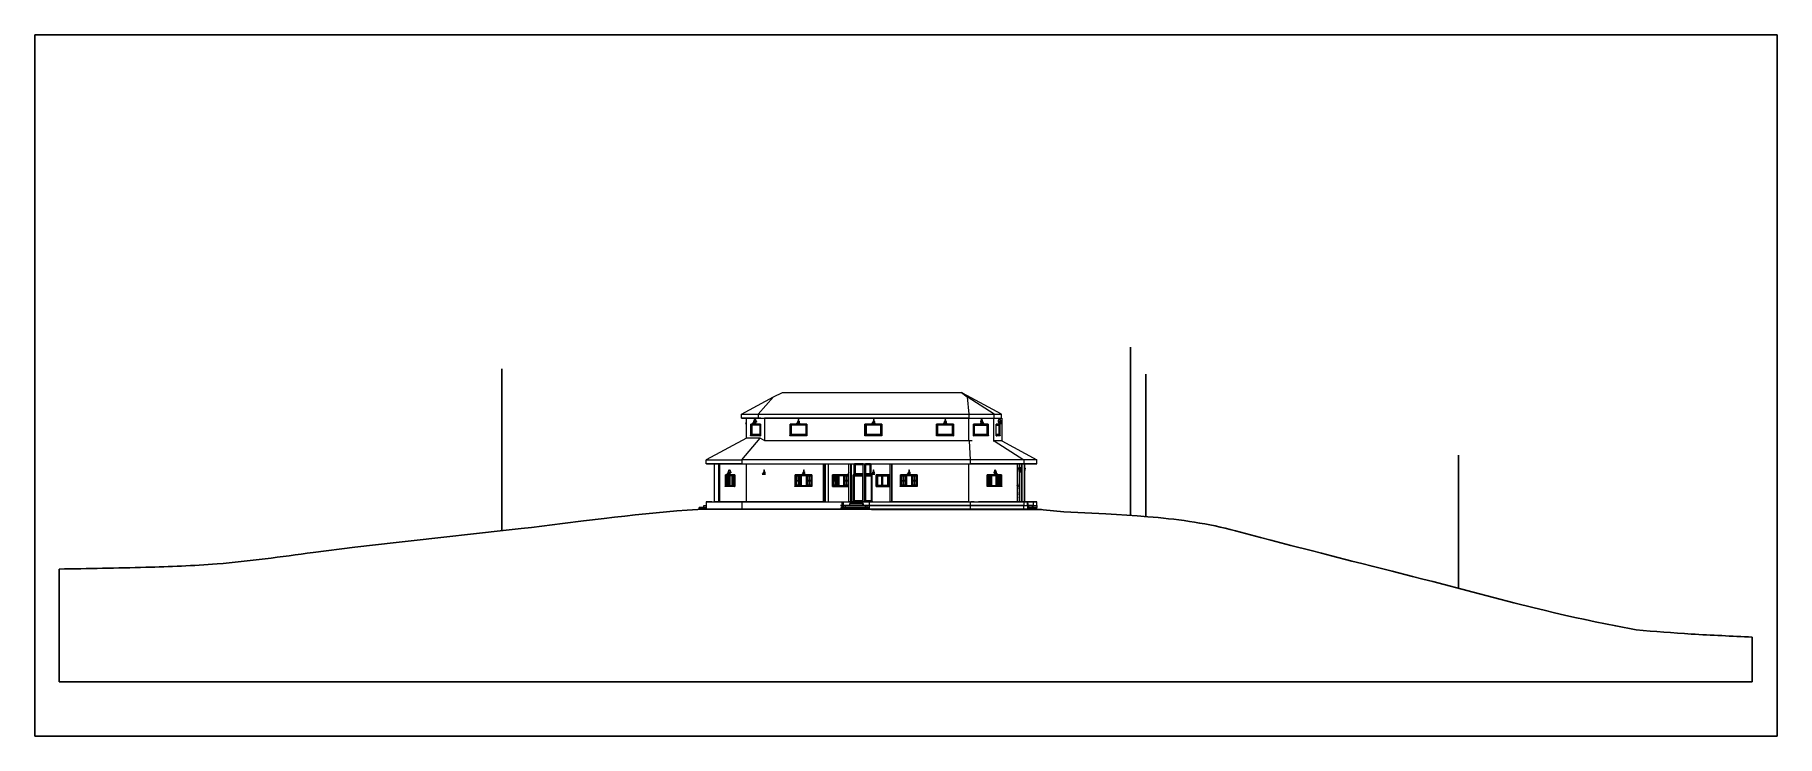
# Model space of a CAD drawing. Header units: millimetres. Extents: x 5120 to 139804, y 58760 to 112961.
import ezdxf

# ---------------------------------------------------------------- set-up
doc = ezdxf.new("R2010")
doc.units = ezdxf.units.MM
for name, color, linetype in [('GROUND', 7, 'Continuous'), ('SHIKARKHANA', 7, 'Continuous'), ('TREE', 9, 'Continuous')]:
    doc.layers.add(name, color=color, linetype=linetype)

msp = doc.modelspace()

# ---------------------------------------------------------------- hatches: boundary and pattern name
at = {"layer": 'SHIKARKHANA', "true_color": 0xffffff, "transparency": 33554559}
for points in [[(60468, 82013), (60497, 82018), (60497, 82023), (60509, 82025), (60509, 82866), (60468, 82866), (60468, 82018)], [(63496, 82013), (63506, 82025), (63506, 82866), (63496, 82866), (63496, 82018)], [(69290, 82013), (69300, 82025), (69300, 82866), (69290, 82866), (69290, 82018)], [(74819, 82013), (74829, 82025), (74826, 82866), (74819, 82866), (74819, 82018)], [(78818, 82013), (78818, 82866), (78793, 82866), (78793, 82025), (78801, 82023), (78801, 82018)], [(79710, 82013), (79710, 82866), (79662, 82866), (79662, 82025), (79677, 82023), (79677, 82018)], [(58507, 78094), (58535, 78100), (58535, 78104), (58548, 78106), (58548, 78947), (58507, 78947), (58507, 78100)], [(63887, 78094), (63897, 78106), (63897, 78947), (63887, 78947), (63887, 78100)], [(66783, 78094), (66793, 78106), (66793, 78947), (66783, 78947), (66783, 78100)], [(68377, 76926), (68382, 76933), (68382, 78947), (68377, 78947), (68377, 76933)], [(70143, 78056), (70191, 78056), (70191, 78947), (70143, 78947), (70143, 78129)], [(79838, 78094), (79838, 78947), (79812, 78947), (79812, 78106), (79820, 78104), (79820, 78100), (79834, 78096)]]:
    msp.add_hatch(color=7, dxfattribs=at).paths.add_polyline_path(points)

# ---------------------------------------------------------------- linework, layer by layer
msp.add_lwpolyline([(5120, 58760), (139804, 58760), (139804, 112961), (5120, 112961)], close=True)
at = {"layer": 'GROUND'}
for p, q in [((56492, 76295), (83064, 76260)), ((7005, 71676), (7005, 62963)), ((137872, 66421), (137872, 62963)), ((26641, 62963), (7005, 62963)), ((26641, 62963), (128916, 62963)), ((137872, 62963), (128916, 62963))]:
    msp.add_line(p, q, dxfattribs=at)
at = {"layer": 'GROUND', "color": 7, "lineweight": 25}
for points in [[(26641, 72963), (29852, 73353), (31456, 73543), (33062, 73732), (34669, 73916), (36275, 74096), (39490, 74445), (41097, 74623), (42703, 74805), (43508, 74898), (44310, 74993), (45916, 75190), (47521, 75389), (49127, 75586), (49929, 75681), (50732, 75772), (51536, 75861), (52338, 75945), (53142, 76024), (53947, 76096), (54751, 76163), (55555, 76227), (56362, 76286), (56492, 76295)], [(83064, 76260), (84667, 76102), (87912, 75931), (88724, 75886), (89535, 75835), (90343, 75780), (91152, 75719), (91556, 75685), (91958, 75647), (92361, 75609), (92763, 75564), (93165, 75520), (93565, 75469), (93965, 75416), (94365, 75359), (94763, 75298), (95161, 75232), (95559, 75162), (95955, 75086), (96350, 75006), (96744, 74919), (97138, 74828), (97529, 74733), (97921, 74635), (98312, 74532), (99093, 74322), (99874, 74110), (100655, 73901), (101439, 73696), (102222, 73497), (103790, 73103), (104573, 72904), (105356, 72703), (106921, 72296), (107704, 72093), (108487, 71892), (110055, 71499), (111624, 71105), (112407, 70904), (113190, 70701), (116316, 69877), (117882, 69471), (119449, 69071), (121017, 68677), (121802, 68484), (122587, 68296), (123375, 68112), (124164, 67934), (124954, 67763), (125745, 67596), (126537, 67435), (127331, 67276), (128916, 66965)]]:
    msp.add_lwpolyline(points, dxfattribs=at)
at = {"layer": 'GROUND'}
for points in [[(26641, 72963), (19204, 72077), (13708, 71810), (7005, 71676)], [(128916, 66965), (133164, 66654), (137872, 66421)]]:
    msp.add_spline(points, degree=3, dxfattribs=at)
at = {"layer": 'SHIKARKHANA'}
for p, q in [((62161, 76294), (56484, 76294)), ((76002, 76294), (82585, 76294))]:
    msp.add_line(p, q, dxfattribs=at)
at = {"layer": 'SHIKARKHANA', "color": 7, "lineweight": 9}
for points in [[(59742, 83346), (59742, 83644), (61031, 83644), (77319, 83644), (79274, 83644), (79851, 83644), (76840, 85279), (76748, 85323)], [(61234, 83346), (61050, 83346), (59756, 83346), (60099, 83346), (59742, 83346), (61031, 83346), (61050, 83346), (77299, 83346), (77319, 83346), (79274, 83346), (79274, 83644), (77181, 84992), (77319, 83644), (77319, 83346), (76789, 83346), (61524, 83346), (61524, 81585)], [(59742, 83644), (62222, 84991), (61031, 83644), (61031, 83346)], [(62222, 84991), (62915, 85323), (76748, 85323), (77181, 84992)], [(79539, 83346), (79851, 83346), (79851, 83644)], [(60122, 81797), (57026, 80115), (59776, 80115), (61195, 81797), (60122, 81797), (60122, 83346), (60983, 83346)], [(60102, 82991), (60046, 82925), (60047, 82925), (60055, 82925), (60073, 82925), (60099, 82925), (60122, 82925), (60113, 82925), (60083, 82925), (60061, 82925), (60051, 82925)], [(60053, 82925), (60067, 82925), (60091, 82925), (60120, 82925), (60111, 82925), (60083, 82925), (60061, 82925), (60049, 82925)], [(60122, 83072), (60118, 83067), (60112, 83040), (60112, 83023), (60112, 82991)], [(60122, 82991), (60113, 82991)], [(60122, 82920), (60120, 82925)], [(60468, 82013), (60468, 82866), (61202, 82866), (61202, 81975), (60468, 81975), (60438, 81975), (60438, 82008), (60497, 82018), (60497, 82023), (60509, 82025)], [(60509, 82866), (60468, 82866)], [(61202, 82866), (60509, 82866), (60509, 82025), (61202, 82025)], [(61202, 82037), (60522, 82037), (60521, 82027), (60521, 82837), (60525, 82837), (61202, 82837), (60521, 82837), (60522, 82826), (60522, 82037)], [(61202, 82826), (60522, 82826)], [(61200, 82058), (61200, 82805), (60534, 82805), (60534, 82058), (61200, 82058), (61195, 82076), (61195, 82788), (60562, 82788)], [(61200, 82805), (61195, 82788), (60548, 82788), (60534, 82805)], [(60562, 82076), (60562, 82788), (60548, 82788), (60548, 82076), (60534, 82058)], [(60652, 82991), (60596, 82925), (60601, 82925), (60615, 82925), (60639, 82925), (60669, 82925)], [(60775, 82925), (60806, 82925), (60830, 82925), (60845, 82925), (60851, 82925), (60851, 82925), (60846, 82925), (60832, 82925), (60808, 82925), (60778, 82925), (60743, 82925), (60707, 82925), (60672, 82925), (60641, 82925), (60617, 82925), (60602, 82925), (60596, 82925)], [(60847, 82925), (60839, 82925), (60820, 82925), (60791, 82925), (60756, 82925), (60718, 82925), (60680, 82925), (60646, 82925), (60620, 82925), (60604, 82925), (60600, 82925)], [(60600, 82925), (60608, 82925), (60627, 82925), (60656, 82925), (60670, 82925)], [(60784, 82991), (60775, 82991), (60758, 82991), (60735, 82991), (60711, 82991), (60689, 82991), (60711, 82991), (60735, 82991), (60758, 82991), (60775, 82991), (60784, 82991), (60794, 82991), (60795, 82991), (60794, 82991), (60783, 82991), (60763, 82991), (60737, 82991), (60709, 82991), (60683, 82991), (60664, 82991), (60653, 82991), (60652, 82991), (60653, 82991), (60662, 82991)], [(60786, 82991), (60786, 83023), (60786, 83040), (60784, 83054), (60772, 83079), (60750, 83096), (60723, 83103), (60710, 83101), (60685, 83089), (60667, 83067), (60661, 83040), (60661, 83023), (60661, 82991)], [(60780, 82925), (60762, 82903), (60737, 82891), (60723, 82889), (60697, 82895), (60675, 82913), (60669, 82925)], [(60714, 83127), (60714, 83103)], [(60731, 83127), (60733, 83127), (60732, 83127), (60724, 83127), (60716, 83127), (60714, 83127), (60715, 83127)], [(60863, 83070), (60863, 83164), (60858, 83196), (60843, 83223), (60821, 83242), (60794, 83250), (60790, 83250), (60763, 83244), (60740, 83227), (60724, 83200), (60717, 83169), (60717, 83164), (60717, 83127)], [(60730, 83127), (60730, 83164), (60735, 83193), (60749, 83218), (60769, 83233), (60790, 83238), (60814, 83232), (60834, 83215), (60847, 83190), (60851, 83164), (60851, 83070)], [(60733, 83103), (60733, 83127)], [(60775, 82925), (60801, 82925), (60827, 82925), (60843, 82925), (60847, 82925)], [(60851, 82925), (60795, 82991)], [(60851, 83092), (60847, 83086), (60842, 83069), (60842, 83050), (60847, 83033), (60855, 83021), (60865, 83017)], [(60848, 83086), (60848, 83059)], [(60849, 83086), (60848, 83086), (60850, 83086), (60858, 83086), (60865, 83086), (60866, 83086), (60865, 83086)], [(60878, 83101), (60865, 83101), (60876, 83096), (60885, 83080), (60888, 83059), (60885, 83038), (60876, 83023), (60865, 83017), (60878, 83017), (60871, 83020)], [(60866, 83059), (60866, 83086)], [(60871, 83099), (60878, 83101), (60890, 83096), (60898, 83080), (60901, 83059), (60898, 83038), (60890, 83023), (60878, 83017)], [(63496, 82013), (63496, 82866), (64801, 82866), (64801, 81975), (63496, 81975), (63488, 81975), (63488, 82008), (63503, 82018), (63503, 82023), (63506, 82025)], [(63506, 82866), (63496, 82866)], [(64801, 82866), (63506, 82866), (63506, 82025), (64801, 82025)], [(63542, 82037), (63542, 82826), (63533, 82837), (64781, 82837), (64781, 82027), (64782, 82027), (63534, 82027)], [(64769, 82037), (63542, 82037), (63533, 82027), (63533, 82837)], [(63542, 82826), (64769, 82826), (64769, 82037), (64781, 82027), (63533, 82027)], [(63534, 82837), (64782, 82837), (64781, 82837), (64769, 82826)], [(64749, 82058), (64749, 82805), (63563, 82805), (63563, 82058), (64749, 82058), (64733, 82076), (64733, 82788), (63585, 82788), (63585, 82076), (64733, 82076), (63581, 82076), (63563, 82058)], [(63563, 82805), (63581, 82788), (63581, 82076)], [(64749, 82805), (64733, 82788), (63581, 82788)], [(64066, 82991), (64010, 82925)], [(64087, 82925), (64060, 82925), (64035, 82925), (64018, 82925), (64010, 82925), (64010, 82925), (64013, 82925), (64026, 82925), (64048, 82925), (64078, 82925), (64112, 82925), (64148, 82925), (64184, 82925), (64215, 82925), (64241, 82925), (64258, 82925), (64265, 82925), (64265, 82925), (64209, 82991)], [(64221, 82925), (64189, 82925), (64151, 82925), (64113, 82925), (64077, 82925), (64046, 82925), (64025, 82925), (64015, 82925)], [(64017, 82925), (64030, 82925), (64054, 82925), (64087, 82925)], [(64199, 82991), (64189, 82991), (64172, 82991), (64149, 82991), (64172, 82991), (64189, 82991), (64199, 82991), (64208, 82991), (64209, 82991), (64208, 82991), (64197, 82991), (64177, 82991), (64151, 82991), (64123, 82991), (64097, 82991), (64078, 82991), (64067, 82991), (64066, 82991), (64067, 82991), (64075, 82991)], [(64200, 82987), (64200, 82991), (64200, 83023), (64200, 83040), (64198, 83054), (64186, 83079), (64165, 83096), (64138, 83103), (64124, 83101), (64099, 83089), (64081, 83067), (64075, 83040), (64075, 83023), (64075, 82991)], [(64194, 82925), (64176, 82903), (64151, 82891), (64138, 82889), (64111, 82895), (64089, 82913), (64083, 82925)], [(64128, 83127), (64128, 83103), (64129, 83103), (64136, 83103), (64145, 83103), (64147, 83103), (64146, 83103), (64139, 83103), (64131, 83103)], [(64142, 83127), (64146, 83127), (64147, 83127), (64145, 83127), (64136, 83127), (64129, 83127), (64128, 83127)], [(64176, 83079), (64176, 83164), (64176, 83170), (64174, 83200), (64171, 83222), (64167, 83237), (64162, 83246), (64154, 83250), (64145, 83246), (64140, 83237), (64136, 83222), (64133, 83200), (64131, 83170), (64131, 83164), (64131, 83127)], [(64145, 83090), (64139, 83086)], [(64155, 83238), (64153, 83235), (64150, 83226), (64147, 83208), (64144, 83182), (64144, 83164), (64144, 83127)], [(64147, 83103), (64147, 83127)], [(64165, 83100), (64154, 83097), (64149, 83093)], [(64152, 83238), (64154, 83235), (64157, 83226), (64161, 83208), (64163, 83182), (64164, 83164), (64164, 83091)], [(64168, 83086), (64176, 83086), (64179, 83086), (64178, 83086)], [(64175, 83101), (64172, 83101)], [(64175, 83101), (64195, 83096), (64210, 83080), (64216, 83059), (64210, 83038), (64199, 83026)], [(64199, 83029), (64207, 83038), (64213, 83059), (64207, 83080), (64192, 83096), (64175, 83100)], [(64259, 82925), (64245, 82925), (64223, 82925), (64197, 82925), (64182, 82925), (64199, 82925), (64229, 82925), (64250, 82925), (64260, 82925)], [(64227, 82925), (64249, 82925), (64262, 82925)], [(64782, 82027), (64782, 82837)], [(69290, 82013), (69290, 82866), (70596, 82866), (70596, 81975), (69290, 81975), (69283, 81975), (69283, 82008), (69297, 82018), (69297, 82023), (69300, 82025)], [(69300, 82866), (69290, 82866)], [(70596, 82866), (69300, 82866), (69300, 82025), (70596, 82025)], [(69337, 82037), (69337, 82826), (69328, 82837), (70576, 82837), (70576, 82027), (70577, 82027), (69329, 82027)], [(70564, 82037), (69337, 82037), (69328, 82027), (69328, 82837)], [(69337, 82826), (70564, 82826), (70564, 82037), (70576, 82027), (69328, 82027)], [(69329, 82837), (70577, 82837), (70576, 82837), (70564, 82826)], [(70543, 82058), (70543, 82805), (69358, 82805), (69358, 82058), (70543, 82058), (70528, 82076), (70528, 82788), (69379, 82788), (69379, 82076), (70528, 82076), (69376, 82076), (69358, 82058)], [(69358, 82805), (69376, 82788), (69376, 82076)], [(70543, 82805), (70528, 82788), (69376, 82788)], [(69882, 82991), (69826, 82925)], [(69904, 82925), (69876, 82925), (69851, 82925), (69834, 82925), (69826, 82925), (69826, 82925), (69829, 82925), (69843, 82925), (69865, 82925), (69894, 82925), (69928, 82925), (69964, 82925), (70000, 82925), (70031, 82925), (70057, 82925), (70074, 82925), (70081, 82925), (70081, 82925), (70026, 82991)], [(70075, 82925), (70061, 82925), (70037, 82925), (70005, 82925), (69968, 82925), (69929, 82925), (69893, 82925), (69863, 82925), (69841, 82925), (69831, 82925)], [(69833, 82925), (69846, 82925), (69870, 82925), (69903, 82925)], [(70015, 82991), (70005, 82991), (69988, 82991), (69966, 82991), (69988, 82991), (70005, 82991), (70015, 82991), (70024, 82991), (70025, 82991), (70024, 82991), (70013, 82991), (69993, 82991), (69967, 82991), (69939, 82991), (69914, 82991), (69894, 82991), (69883, 82991), (69882, 82991), (69883, 82991), (69893, 82991)], [(70016, 82987), (70016, 82991), (70016, 83023), (70016, 83040), (70014, 83054), (70002, 83079), (69981, 83096), (69954, 83103), (69940, 83101), (69915, 83089), (69898, 83067), (69892, 83040), (69892, 83023), (69892, 82991)], [(70010, 82925), (69993, 82903), (69968, 82891), (69954, 82889), (69927, 82895), (69905, 82913), (69899, 82925)], [(69944, 83127), (69944, 83103), (69945, 83103), (69952, 83103), (69961, 83103), (69963, 83103), (69963, 83103), (69956, 83103), (69947, 83103)], [(69958, 83127), (69963, 83127), (69963, 83127), (69961, 83127), (69952, 83127), (69945, 83127), (69945, 83127)], [(69992, 83079), (69992, 83164), (69992, 83170), (69991, 83200), (69987, 83222), (69983, 83237), (69978, 83246), (69970, 83250), (69961, 83246), (69957, 83237), (69953, 83222), (69949, 83200), (69948, 83170), (69948, 83164), (69948, 83127)], [(69961, 83090), (69955, 83086)], [(69971, 83238), (69969, 83235), (69966, 83226), (69963, 83208), (69960, 83182), (69960, 83164), (69960, 83127)], [(69963, 83103), (69963, 83127)], [(69981, 83100), (69970, 83097), (69966, 83094)], [(69969, 83238), (69970, 83235), (69974, 83226), (69977, 83208), (69979, 83182), (69980, 83164), (69980, 83091)], [(69984, 83086), (69993, 83086), (69995, 83086), (69995, 83086)], [(69991, 83101), (69988, 83101)], [(69992, 83101), (70012, 83096), (70027, 83080), (70032, 83059), (70027, 83038), (70015, 83026)], [(70015, 83029), (70024, 83038), (70029, 83059), (70024, 83080), (70008, 83096), (69992, 83100)], [(70078, 82925), (70065, 82925), (70043, 82925), (70014, 82925), (69998, 82925), (70015, 82925), (70045, 82925), (70066, 82925), (70076, 82925)], [(70577, 82027), (70577, 82837)], [(74819, 82013), (74819, 82866), (76124, 82866), (76124, 81975), (74819, 81975), (74811, 81975), (74811, 82008), (74826, 82018), (74826, 82023), (74829, 82025)], [(74826, 82866), (74819, 82866)], [(76124, 82866), (74829, 82866), (74829, 82025), (76124, 82025)], [(74865, 82037), (74865, 82826), (74856, 82837), (76104, 82837), (76104, 82027), (76105, 82027), (74857, 82027)], [(76093, 82037), (74865, 82037), (74856, 82027), (74856, 82837)], [(74865, 82826), (76093, 82826), (76093, 82037), (76104, 82027), (74856, 82027)], [(74857, 82837), (76105, 82837), (76104, 82837), (76093, 82826)], [(76072, 82058), (76072, 82805), (74886, 82805), (74886, 82058), (76072, 82058), (76056, 82076), (76056, 82788), (74908, 82788), (74908, 82076), (76056, 82076), (74904, 82076), (74886, 82058)], [(74886, 82805), (74904, 82788), (74904, 82076)], [(76072, 82805), (76056, 82788), (74904, 82788)], [(75411, 82991), (75355, 82925)], [(75432, 82925), (75405, 82925), (75379, 82925), (75362, 82925), (75355, 82925), (75355, 82925), (75358, 82925), (75371, 82925), (75393, 82925), (75423, 82925), (75457, 82925), (75493, 82925), (75528, 82925), (75560, 82925), (75585, 82925), (75602, 82925), (75610, 82925), (75610, 82925), (75554, 82991)], [(75603, 82925), (75590, 82925), (75566, 82925), (75533, 82925), (75496, 82925), (75458, 82925), (75421, 82925), (75391, 82925), (75370, 82925), (75360, 82925)], [(75361, 82925), (75375, 82925), (75399, 82925), (75431, 82925)], [(75415, 82991), (75421, 82991), (75430, 82991), (75448, 82991), (75470, 82991), (75494, 82991), (75517, 82991), (75534, 82991), (75543, 82991), (75553, 82991), (75554, 82991), (75553, 82991), (75542, 82991), (75522, 82991), (75496, 82991), (75468, 82991), (75442, 82991), (75423, 82991), (75412, 82991), (75411, 82991), (75412, 82991)], [(75545, 82987), (75545, 82991), (75545, 83023), (75545, 83040), (75543, 83054), (75531, 83079), (75509, 83096), (75482, 83103), (75468, 83101), (75444, 83089), (75426, 83067), (75420, 83040), (75420, 83023), (75420, 82991)], [(75543, 82991), (75534, 82991), (75517, 82991), (75494, 82991), (75470, 82991), (75448, 82991), (75430, 82991), (75421, 82991)], [(75538, 82925), (75521, 82903), (75496, 82891), (75482, 82889), (75455, 82895), (75434, 82913), (75428, 82925)], [(75473, 83127), (75473, 83103), (75474, 83103), (75481, 83103), (75489, 83103), (75492, 83103), (75491, 83103), (75484, 83103), (75475, 83103)], [(75486, 83127), (75491, 83127), (75492, 83127), (75489, 83127), (75481, 83127), (75474, 83127), (75473, 83127)], [(75521, 83079), (75521, 83164), (75521, 83170), (75519, 83200), (75516, 83222), (75512, 83237), (75507, 83246), (75498, 83250), (75490, 83246), (75485, 83237), (75481, 83222), (75478, 83200), (75476, 83170), (75476, 83164), (75476, 83127)], [(75489, 83090), (75484, 83086)], [(75500, 83238), (75498, 83235), (75495, 83226), (75491, 83208), (75489, 83182), (75489, 83164), (75489, 83127)], [(75492, 83103), (75492, 83127)], [(75510, 83100), (75498, 83097), (75493, 83093)], [(75497, 83238), (75499, 83235), (75502, 83226), (75506, 83208), (75508, 83182), (75508, 83164), (75508, 83091)], [(75513, 83086), (75521, 83086), (75523, 83086), (75523, 83086)], [(75520, 83101), (75516, 83101)], [(75520, 83101), (75540, 83096), (75555, 83080), (75561, 83059), (75555, 83038), (75543, 83026)], [(75543, 83029), (75552, 83038), (75558, 83059), (75552, 83080), (75537, 83096), (75520, 83100)], [(75607, 82925), (75594, 82925), (75572, 82925), (75542, 82925), (75527, 82925), (75543, 82925), (75574, 82925), (75595, 82925), (75605, 82925)], [(76105, 82027), (76105, 82837)], [(77319, 83346), (77327, 83346)], [(77327, 81577), (77327, 83346), (78822, 83346), (79256, 83346)], [(77677, 82025), (78793, 82025), (78801, 82023), (78801, 82018), (78837, 82008), (78837, 81975), (78818, 81975), (77677, 81975), (77677, 82866), (78818, 82866), (78818, 82013)], [(78793, 82866), (77677, 82866)], [(78765, 82037), (77692, 82037), (77680, 82027), (77680, 82837), (77677, 82837)], [(78768, 82837), (77677, 82837)], [(77692, 82826), (78765, 82826), (78765, 82037), (78771, 82027), (77680, 82027), (77677, 82027)], [(77692, 82037), (77692, 82826), (77680, 82837), (78771, 82837), (78771, 82027)], [(78720, 82076), (77722, 82076), (78729, 82076), (78746, 82058), (77710, 82058), (77710, 82805), (77722, 82788), (78720, 82788), (78720, 82076), (78729, 82076), (78729, 82788), (78720, 82788)], [(77710, 82805), (78746, 82805), (78729, 82788), (77722, 82788), (77722, 82076), (77710, 82058)], [(78263, 83101), (78255, 83101), (78239, 83097), (78227, 83086), (78220, 83069), (78220, 83050), (78227, 83033), (78239, 83021), (78255, 83017), (78263, 83017), (78281, 83023), (78289, 83032)], [(78279, 82991), (78223, 82925), (78224, 82925), (78233, 82925), (78252, 82925), (78278, 82925), (78311, 82925), (78347, 82925), (78383, 82925), (78416, 82925), (78444, 82925), (78465, 82925), (78476, 82925), (78478, 82925), (78477, 82925), (78468, 82925), (78449, 82925), (78422, 82925), (78402, 82925), (78431, 82925), (78456, 82925), (78471, 82925)], [(78227, 82925), (78237, 82925), (78257, 82925), (78287, 82925), (78302, 82925), (78285, 82925), (78256, 82925), (78236, 82925), (78225, 82925)], [(78262, 83101), (78247, 83097), (78235, 83086), (78228, 83069), (78228, 83050), (78235, 83033), (78247, 83021), (78263, 83017)], [(78473, 82925), (78464, 82925), (78444, 82925), (78414, 82925), (78378, 82925), (78340, 82925), (78302, 82925), (78269, 82925), (78245, 82925), (78230, 82925)], [(78277, 83086), (78272, 83086), (78263, 83086), (78259, 83086), (78259, 83059)], [(78357, 83127), (78357, 83164), (78356, 83175), (78351, 83205), (78341, 83229), (78327, 83244), (78309, 83250), (78291, 83244), (78277, 83229), (78267, 83205), (78262, 83175), (78261, 83164), (78261, 83070)], [(78298, 83065), (78294, 83080), (78281, 83096), (78273, 83098)], [(78274, 83070), (78274, 83164), (78274, 83171), (78278, 83199), (78287, 83221), (78298, 83234), (78309, 83238), (78320, 83234), (78331, 83221), (78340, 83199), (78344, 83171), (78344, 83164), (78344, 83127)], [(78277, 83059), (78277, 83086)], [(78412, 82991), (78421, 82991), (78422, 82991), (78420, 82991), (78408, 82991), (78387, 82991), (78361, 82991), (78333, 82991), (78308, 82991), (78289, 82991), (78279, 82991), (78279, 82991)], [(78281, 82991), (78289, 82991), (78297, 82991), (78313, 82991), (78335, 82991), (78360, 82991), (78335, 82991), (78313, 82991), (78297, 82991), (78289, 82991)], [(78413, 82986), (78413, 82991), (78413, 83023), (78413, 83040), (78411, 83054), (78399, 83079), (78377, 83096), (78350, 83103), (78336, 83101), (78311, 83089), (78294, 83067), (78288, 83040), (78288, 83023), (78289, 83023), (78297, 83023), (78313, 83023), (78335, 83023), (78360, 83023), (78382, 83023), (78400, 83023), (78411, 83023), (78413, 83023), (78412, 83023), (78413, 83023), (78411, 83023), (78400, 83023), (78382, 83023), (78360, 83023), (78335, 83023), (78313, 83023), (78297, 83023), (78289, 83023), (78288, 83023)], [(78288, 83023), (78288, 82991)], [(78406, 82925), (78389, 82903), (78364, 82891), (78350, 82889), (78323, 82895), (78302, 82913), (78296, 82925)], [(78346, 83127), (78341, 83127), (78341, 83103), (78346, 83103), (78355, 83103), (78360, 83103)], [(78341, 83103), (78346, 83103), (78355, 83103), (78360, 83103), (78360, 83127), (78355, 83127), (78346, 83127), (78341, 83127)], [(78478, 82925), (78422, 82991)], [(78746, 82058), (78746, 82805)], [(78771, 82837), (78765, 82826)], [(78818, 82866), (78793, 82866), (78793, 82025)], [(79256, 81541), (79256, 83346), (79757, 83346), (79859, 83346), (79859, 82966)], [(79442, 82025), (79662, 82025), (79677, 82023), (79677, 82018), (79746, 82008), (79746, 81975), (79710, 81975), (79442, 81975), (79442, 82866), (79710, 82866), (79710, 82013)], [(79662, 82866), (79442, 82866)], [(79662, 82027), (79656, 82027), (79442, 82027), (79662, 82027), (79665, 82037), (79665, 82826), (79442, 82826)], [(79442, 82805), (79661, 82805), (79652, 82788), (79442, 82788), (79635, 82788), (79635, 82076), (79652, 82076), (79652, 82788), (79635, 82788)], [(79602, 83101), (79586, 83101), (79582, 83097), (79579, 83086), (79578, 83069), (79578, 83050), (79579, 83033), (79582, 83021), (79586, 83017), (79602, 83017), (79606, 83023), (79609, 83038), (79610, 83059)], [(79605, 83097), (79602, 83101), (79598, 83097), (79595, 83086), (79593, 83069), (79593, 83050), (79595, 83033), (79598, 83021), (79602, 83017)], [(79594, 83073), (79594, 83066)], [(79601, 83086), (79601, 83059)], [(79602, 83086), (79602, 83086), (79604, 83086), (79613, 83086), (79619, 83086)], [(79774, 83127), (79774, 83164), (79767, 83196), (79750, 83223), (79724, 83242), (79693, 83250), (79689, 83250), (79657, 83244), (79630, 83226), (79612, 83200), (79604, 83168), (79604, 83164), (79604, 83070)], [(79617, 83070), (79617, 83164), (79623, 83193), (79640, 83218), (79665, 83234), (79689, 83238), (79718, 83232), (79742, 83214), (79757, 83188), (79761, 83164), (79761, 83127)], [(79619, 83059), (79619, 83086)], [(79696, 82991), (79640, 82925), (79640, 82925), (79648, 82925), (79666, 82925), (79692, 82925), (79724, 82925), (79760, 82925), (79796, 82925), (79830, 82925), (79859, 82925), (79880, 82925), (79892, 82925), (79895, 82925), (79894, 82925), (79886, 82925), (79868, 82925), (79843, 82925), (79822, 82925), (79828, 82925), (79858, 82925), (79880, 82925), (79890, 82925)], [(79646, 82925), (79660, 82925), (79684, 82925), (79716, 82925), (79705, 82925), (79676, 82925), (79655, 82925), (79642, 82925)], [(79888, 82925), (79875, 82925), (79851, 82925), (79818, 82925), (79781, 82925), (79743, 82925), (79706, 82925), (79676, 82925), (79655, 82925), (79645, 82925)], [(79661, 82058), (79661, 82805)], [(79710, 82866), (79662, 82866), (79662, 82836)], [(79662, 82837), (79665, 82826)], [(79838, 82991), (79839, 82991), (79838, 82991), (79827, 82991), (79807, 82991), (79781, 82991), (79753, 82991), (79727, 82991), (79707, 82991), (79697, 82991), (79696, 82991), (79697, 82991), (79706, 82991), (79715, 82991), (79732, 82991), (79755, 82991), (79779, 82991), (79802, 82991), (79819, 82991), (79828, 82991), (79834, 82991)], [(79830, 82991), (79830, 83023), (79830, 83040), (79828, 83054), (79816, 83079), (79794, 83096), (79767, 83103), (79753, 83101), (79728, 83089), (79711, 83067), (79705, 83040), (79705, 83023), (79705, 82991)], [(79828, 82991), (79819, 82991), (79802, 82991), (79779, 82991), (79755, 82991), (79732, 82991), (79715, 82991), (79706, 82991)], [(79823, 82925), (79806, 82903), (79781, 82891), (79767, 82889), (79740, 82895), (79719, 82913), (79713, 82925)], [(79758, 83127), (79758, 83103)], [(79774, 83103), (79764, 83103), (79758, 83103), (79758, 83103), (79761, 83103), (79770, 83103), (79776, 83103), (79777, 83103), (79777, 83127)], [(79776, 83127), (79770, 83127), (79761, 83127), (79758, 83127), (79758, 83127)], [(79895, 82925), (79839, 82991)], [(79859, 82925), (79859, 81590)], [(79861, 81590), (79867, 81590), (82582, 80115), (81579, 80115), (77410, 80115), (59776, 80115), (59776, 79819), (57026, 79819)], [(61171, 82008), (60438, 82008)], [(61171, 81975), (60438, 81975)], [(61202, 82023), (60497, 82023)], [(61202, 82018), (60497, 82018)], [(61202, 82013), (61171, 82008), (61171, 81975), (61202, 81975)], [(77350, 81587), (77321, 81575), (61540, 81575), (61195, 81797)], [(64794, 82008), (63488, 82008)], [(64794, 81975), (63488, 81975)], [(64801, 82023), (63503, 82023)], [(64801, 82018), (63503, 82018)], [(64801, 82013), (64794, 82008), (64794, 81975), (64801, 81975)], [(70588, 82008), (69283, 82008)], [(70588, 81975), (69283, 81975)], [(70596, 82023), (69297, 82023)], [(70596, 82018), (69297, 82018)], [(70596, 82013), (70588, 82008), (70588, 81975), (70596, 81975)], [(76117, 82008), (74811, 82008)], [(76117, 81975), (74811, 81975)], [(76124, 82023), (74826, 82023)], [(76124, 82018), (74826, 82018)], [(76124, 82013), (76117, 82008), (76117, 81975), (76124, 81975)], [(77589, 81587), (77350, 81587), (77410, 80115), (77410, 79819), (77387, 79819)], [(79867, 81590), (79867, 81590), (79289, 81590), (81579, 80115), (81579, 79819), (77410, 79819)], [(77677, 82027), (78768, 82027)], [(78801, 82023), (77677, 82023)], [(78801, 82018), (77677, 82018)], [(77677, 81975), (77696, 81975), (77696, 82008), (77677, 82013)], [(78837, 82008), (77696, 82008)], [(78837, 81975), (77696, 81975)], [(79289, 81590), (79288, 81587), (79279, 81587)], [(79635, 82076), (79442, 82076), (79652, 82076), (79661, 82058), (79442, 82058)], [(79665, 82037), (79442, 82037)], [(79677, 82023), (79442, 82023)], [(79677, 82018), (79442, 82018)], [(79442, 81975), (79478, 81975), (79478, 82008), (79442, 82013)], [(79746, 82008), (79478, 82008)], [(79746, 81975), (79478, 81975)], [(57646, 79819), (57026, 79819), (57026, 80115)], [(57967, 79819), (57967, 76880), (58037, 76880), (57646, 76880), (57646, 79819), (57044, 79819), (59799, 79819), (59776, 79819)], [(60099, 76880), (59835, 76880), (58083, 76880), (58083, 79819)], [(59799, 79819), (77387, 79819), (81564, 79819), (82564, 79819), (81625, 79819), (81625, 76880)], [(66210, 79819), (66210, 76880), (66181, 76880), (66082, 76880), (66082, 79819), (66082, 76880), (65717, 76880), (60125, 76880), (60125, 79819)], [(66181, 76880), (66181, 79819)], [(66210, 76880), (66475, 76880), (66475, 79819)], [(68216, 79819), (68216, 76880), (68187, 76880), (68043, 76880), (68043, 79819)], [(68187, 76880), (68187, 79819)], [(68444, 78976), (68444, 79819)], [(68454, 79819), (68454, 78987), (69146, 78987)], [(69146, 79000), (68491, 79000), (68481, 78989), (68481, 79800)], [(68491, 79000), (68491, 79789), (68481, 79800), (69146, 79800), (68483, 79800)], [(69146, 79789), (68491, 79789)], [(68511, 79021), (68511, 79768), (68529, 79751), (68529, 79038)], [(69146, 79768), (68511, 79768)], [(69146, 79021), (68511, 79021), (68529, 79038), (69146, 79038), (68533, 79038), (68533, 79751), (69146, 79751), (68529, 79751)], [(69320, 79819), (69320, 76880), (69290, 76880), (69146, 76880), (69146, 79819)], [(69290, 76880), (69290, 79819)], [(69730, 79800), (69320, 79800), (69729, 79800), (69729, 78989), (69730, 78989), (69730, 79800), (69729, 79800), (69718, 79789)], [(69320, 79789), (69718, 79789), (69718, 79000), (69729, 78989), (69320, 78989), (69730, 78989)], [(69320, 79021), (69697, 79021), (69681, 79038), (69681, 79751), (69320, 79751), (69681, 79751), (69697, 79768), (69320, 79768)], [(69697, 79021), (69697, 79768)], [(69749, 79819), (69749, 78947), (69826, 78947), (69826, 76926), (69850, 76926)], [(77292, 79819), (77292, 76880), (71736, 76880), (71371, 76880), (71371, 79819), (71371, 76880), (71227, 76880), (71227, 79819)], [(81341, 79346), (81197, 79346), (81194, 79357), (81190, 79367), (81184, 79384), (81180, 79407), (81176, 79436), (81166, 79485), (81226, 79485), (81226, 79819), (81051, 79819), (81051, 76880), (80714, 76880), (78066, 76880)], [(81369, 79819), (81369, 76880), (81226, 76880), (81051, 76880)], [(81226, 79819), (81051, 79819)], [(81310, 79485), (81166, 79485)], [(81226, 79485), (81369, 79485)], [(81596, 79819), (81596, 76880), (81452, 76880), (81452, 79819), (81399, 79819)], [(81452, 79819), (81399, 79819), (81399, 76880)], [(81579, 79819), (82582, 79819), (82582, 80115)], [(82582, 79819), (81625, 79819)], [(81625, 79485), (81684, 79485)], [(58507, 78094), (58507, 78947), (59241, 78947), (59241, 78056), (58507, 78056), (58476, 78056), (58476, 78089), (58535, 78100), (58535, 78104), (58548, 78106)], [(58548, 78947), (58507, 78947)], [(59241, 78947), (58548, 78947), (58548, 78106), (59241, 78106)], [(58560, 78118), (58560, 78907), (58559, 78918), (58785, 78918), (58785, 78108), (58790, 78108), (58790, 78918)], [(58774, 78118), (58560, 78118), (58559, 78108), (58559, 78918), (58564, 78918), (58790, 78918), (58785, 78918), (58774, 78907)], [(58560, 78907), (58774, 78907), (58774, 78118), (58785, 78108), (58559, 78108), (58564, 78108), (58790, 78108)], [(58763, 78139), (58763, 78886), (58572, 78886), (58572, 78139), (58763, 78139), (58758, 78157), (58758, 78869), (58705, 78869), (58758, 78869), (58601, 78869)], [(58763, 78886), (58758, 78869), (58586, 78869), (58572, 78886)], [(58601, 78157), (58601, 78869), (58586, 78869), (58586, 78157), (58572, 78139)], [(58688, 78869), (58688, 78523), (58602, 78523), (58602, 78503), (58688, 78503), (58688, 78157)], [(58602, 78523), (58608, 78523), (58688, 78523)], [(58688, 78503), (58608, 78503), (58602, 78503)], [(58615, 78523), (58615, 78869)], [(58615, 78157), (58615, 78503)], [(58675, 79072), (58619, 79006), (58623, 79006)], [(58798, 79006), (58829, 79006), (58853, 79006), (58868, 79006), (58874, 79006), (58874, 79006), (58869, 79006), (58854, 79006), (58831, 79006), (58801, 79006), (58766, 79006), (58730, 79006), (58695, 79006), (58664, 79006), (58640, 79006), (58624, 79006), (58619, 79006)], [(58620, 78523), (58620, 78869), (58632, 78869), (58632, 78523)], [(58620, 78869), (58688, 78869), (58632, 78869)], [(58620, 78503), (58620, 78157)], [(58692, 79006), (58662, 79006), (58638, 79006), (58626, 79006), (58631, 79006), (58650, 79006), (58678, 79006), (58693, 79006)], [(58870, 79006), (58862, 79006), (58843, 79006), (58814, 79006), (58779, 79006), (58741, 79006), (58703, 79006), (58669, 79006), (58643, 79006), (58627, 79006)], [(58632, 78503), (58632, 78157)], [(58808, 79072), (58808, 79104), (58808, 79121), (58807, 79135), (58795, 79160), (58773, 79177), (58746, 79184), (58732, 79182), (58707, 79170), (58690, 79148), (58684, 79121), (58684, 79104), (58684, 79072)], [(58807, 79072), (58798, 79072), (58781, 79072), (58758, 79072), (58734, 79072), (58711, 79072), (58694, 79072), (58685, 79072)], [(58802, 79006), (58785, 78984), (58760, 78972), (58746, 78970), (58719, 78977), (58698, 78994), (58692, 79006)], [(58705, 78869), (58705, 78523), (58758, 78523), (58699, 78523), (58699, 78869)], [(58705, 78523), (58699, 78523)], [(58699, 78157), (58699, 78503), (58758, 78503), (58705, 78503), (58705, 78157)], [(58705, 78503), (58699, 78503)], [(58737, 79208), (58737, 79184)], [(58754, 79208), (58755, 79208), (58755, 79208), (58747, 79208), (58738, 79208), (58737, 79208), (58738, 79208)], [(58886, 79151), (58886, 79245), (58881, 79277), (58866, 79304), (58844, 79323), (58817, 79331), (58813, 79331), (58786, 79325), (58763, 79308), (58747, 79281), (58740, 79250), (58740, 79245), (58740, 79208)], [(58752, 79208), (58752, 79245), (58757, 79274), (58772, 79299), (58792, 79314), (58813, 79319), (58837, 79313), (58857, 79296), (58870, 79271), (58874, 79245), (58874, 79151)], [(58756, 79184), (58756, 79208)], [(58797, 79006), (58823, 79006), (58849, 79006), (58865, 79006), (58870, 79006)], [(58921, 78117), (58839, 78117), (58806, 78117), (58806, 78908), (59023, 78908), (59023, 78117), (58806, 78117)], [(58806, 78908), (58839, 78908), (58839, 78117)], [(58874, 79006), (58818, 79072)], [(58921, 78908), (58839, 78908)], [(58874, 79173), (58869, 79167), (58865, 79150), (58865, 79131), (58869, 79114), (58877, 79102), (58887, 79098)], [(58871, 79167), (58871, 79140)], [(58872, 79167), (58871, 79167), (58872, 79167), (58880, 79167), (58888, 79167), (58889, 79167), (58887, 79167)], [(58901, 79182), (58887, 79182), (58899, 79177), (58908, 79161), (58911, 79140), (58908, 79119), (58899, 79104), (58887, 79098), (58901, 79098), (58894, 79101)], [(58889, 79140), (58889, 79167)], [(58894, 79180), (58901, 79182), (58912, 79177), (58921, 79161), (58924, 79140), (58921, 79119), (58912, 79104), (58901, 79098)], [(59036, 78118), (59035, 78108), (59035, 78918), (59241, 78918), (59040, 78918), (59035, 78918), (59036, 78907)], [(59241, 78118), (59036, 78118), (59036, 78907), (59241, 78907)], [(59048, 78139), (59048, 78886), (59238, 78886), (59234, 78869), (59181, 78869), (59234, 78869), (59234, 78157), (59238, 78139), (59238, 78886)], [(59048, 78886), (59062, 78869), (59062, 78157), (59048, 78139), (59238, 78139)], [(59076, 78157), (59062, 78157), (59234, 78157), (59076, 78157), (59076, 78869), (59234, 78869), (59062, 78869), (59076, 78869)], [(59163, 78869), (59163, 78523), (59077, 78523), (59077, 78503), (59163, 78503), (59163, 78157)], [(59077, 78523), (59084, 78523), (59163, 78523)], [(59163, 78503), (59084, 78503), (59077, 78503)], [(59091, 78869), (59091, 78523)], [(59091, 78503), (59091, 78157)], [(59096, 78523), (59096, 78869), (59164, 78869), (59108, 78869), (59108, 78523)], [(59096, 78869), (59108, 78869)], [(59096, 78157), (59096, 78503)], [(59108, 78503), (59108, 78157)], [(59181, 78869), (59181, 78523), (59234, 78523), (59174, 78523), (59174, 78869)], [(59181, 78523), (59174, 78523)], [(59174, 78157), (59174, 78503), (59234, 78503), (59181, 78503), (59181, 78157)], [(59181, 78503), (59174, 78503)], [(61407, 79072), (61352, 79006)], [(61429, 79006), (61401, 79006), (61376, 79006), (61359, 79006), (61352, 79006), (61352, 79006), (61355, 79006), (61368, 79006), (61390, 79006), (61419, 79006), (61453, 79006), (61490, 79006), (61525, 79006), (61557, 79006), (61582, 79006), (61599, 79006), (61606, 79006), (61607, 79006), (61551, 79072)], [(61600, 79006), (61586, 79006), (61562, 79006), (61530, 79006), (61493, 79006), (61454, 79006), (61418, 79006), (61388, 79006), (61367, 79006), (61356, 79006)], [(61358, 79006), (61372, 79006), (61396, 79006), (61428, 79006)], [(61540, 79072), (61531, 79072), (61513, 79072), (61491, 79072), (61467, 79072), (61444, 79072), (61427, 79072), (61444, 79072), (61467, 79072), (61491, 79072), (61513, 79072), (61531, 79072), (61540, 79072), (61550, 79072), (61551, 79072), (61549, 79072), (61539, 79072), (61519, 79072), (61493, 79072), (61465, 79072), (61439, 79072), (61419, 79072), (61409, 79072), (61407, 79072), (61409, 79072), (61418, 79072), (61424, 79072), (61418, 79072)], [(61541, 79068), (61541, 79072), (61541, 79104), (61541, 79121), (61540, 79135), (61528, 79160), (61506, 79177), (61479, 79184), (61465, 79182), (61440, 79170), (61423, 79148), (61417, 79121), (61417, 79104), (61417, 79072)], [(61535, 79006), (61518, 78984), (61493, 78972), (61479, 78970), (61452, 78977), (61430, 78994), (61425, 79006)], [(61470, 79208), (61470, 79184), (61470, 79184), (61477, 79184), (61486, 79184), (61488, 79184), (61488, 79184), (61481, 79184), (61472, 79184)], [(61483, 79208), (61488, 79208), (61488, 79208), (61486, 79208), (61477, 79208), (61470, 79208), (61470, 79208)], [(61517, 79160), (61517, 79245), (61517, 79251), (61516, 79281), (61513, 79303), (61508, 79318), (61504, 79327), (61495, 79331), (61487, 79327), (61482, 79318), (61478, 79303), (61475, 79281), (61473, 79251), (61473, 79245), (61473, 79208)], [(61486, 79171), (61481, 79167)], [(61497, 79319), (61495, 79316), (61491, 79307), (61488, 79289), (61486, 79263), (61485, 79245), (61485, 79208)], [(61488, 79184), (61488, 79208)], [(61506, 79181), (61495, 79178), (61490, 79174)], [(61494, 79319), (61496, 79316), (61499, 79307), (61502, 79289), (61505, 79263), (61505, 79245), (61505, 79172)], [(61510, 79167), (61518, 79167), (61520, 79167), (61520, 79167)], [(61516, 79182), (61513, 79182)], [(61517, 79182), (61537, 79177), (61552, 79161), (61558, 79140), (61552, 79119), (61540, 79107)], [(61540, 79110), (61549, 79119), (61554, 79140), (61549, 79161), (61534, 79177), (61517, 79181)], [(61568, 79006), (61539, 79006), (61524, 79006), (61540, 79006), (61570, 79006)], [(61603, 79006), (61590, 79006), (61572, 79006), (61592, 79006), (61602, 79006)], [(63887, 78094), (63887, 78947), (65192, 78947), (65192, 78056), (63887, 78056), (63880, 78056), (63880, 78089), (63894, 78100), (63894, 78104), (63897, 78106)], [(63897, 78947), (63887, 78947)], [(65192, 78947), (63897, 78947), (63897, 78106), (65192, 78106)], [(63934, 78118), (63934, 78907), (63925, 78918), (64326, 78918), (64326, 78108), (64327, 78108), (63928, 78108)], [(64315, 78118), (63934, 78118), (63925, 78108), (63925, 78918)], [(63934, 78907), (64315, 78907), (64315, 78118), (64326, 78108), (63925, 78108)], [(63928, 78918), (64327, 78918), (64326, 78918), (64315, 78907)], [(64294, 78139), (64294, 78886), (63955, 78886), (63955, 78139), (64294, 78139), (64278, 78157), (64278, 78869), (64142, 78869), (64142, 78523), (64278, 78523), (64140, 78523), (64140, 78869)], [(63955, 78886), (63973, 78869), (63973, 78157)], [(63955, 78139), (63973, 78157), (64278, 78157), (64139, 78157)], [(64294, 78886), (64278, 78869), (63973, 78869)], [(64140, 78157), (64140, 78503), (64278, 78503), (64142, 78503), (64142, 78157), (64278, 78157), (63976, 78157), (63976, 78869), (64278, 78869), (64139, 78869)], [(63978, 78523), (64121, 78523), (64121, 78869), (63984, 78869), (63984, 78523)], [(63978, 78503), (64121, 78503), (64121, 78157)], [(63979, 78523), (64121, 78523)], [(64121, 78503), (63979, 78503)], [(64121, 78869), (63981, 78869), (63981, 78523)], [(63984, 78503), (63984, 78157), (64121, 78157), (63981, 78157), (63981, 78503)], [(64327, 78108), (64327, 78918)], [(64743, 78117), (64364, 78117), (64356, 78117), (64356, 78908), (64743, 78908), (64743, 78117), (64356, 78117)], [(64356, 78908), (64364, 78908), (64364, 78117)], [(64743, 78908), (64364, 78908)], [(64479, 79072), (64423, 79006)], [(64500, 79006), (64473, 79006), (64447, 79006), (64430, 79006), (64423, 79006), (64423, 79006), (64426, 79006), (64439, 79006), (64461, 79006), (64491, 79006), (64525, 79006), (64561, 79006), (64596, 79006), (64628, 79006), (64653, 79006), (64670, 79006), (64678, 79006), (64678, 79006), (64622, 79072)], [(64671, 79006), (64658, 79006), (64634, 79006), (64601, 79006), (64564, 79006), (64526, 79006), (64489, 79006), (64459, 79006), (64438, 79006), (64428, 79006)], [(64429, 79006), (64443, 79006), (64467, 79006), (64499, 79006)], [(64611, 79072), (64602, 79072), (64585, 79072), (64562, 79072), (64538, 79072), (64517, 79072), (64538, 79072), (64562, 79072), (64585, 79072), (64602, 79072), (64611, 79072), (64621, 79072), (64622, 79072), (64621, 79072), (64610, 79072), (64590, 79072), (64564, 79072), (64536, 79072), (64510, 79072), (64490, 79072), (64480, 79072), (64479, 79072), (64480, 79072), (64489, 79072), (64498, 79072), (64515, 79072), (64498, 79072), (64489, 79072)], [(64613, 79068), (64613, 79072), (64613, 79104), (64613, 79121), (64611, 79135), (64599, 79160), (64577, 79177), (64550, 79184), (64536, 79182), (64512, 79170), (64494, 79148), (64488, 79121), (64488, 79104), (64488, 79072)], [(64606, 79006), (64589, 78984), (64564, 78972), (64550, 78970), (64523, 78977), (64502, 78994), (64496, 79006)], [(64541, 79208), (64541, 79184), (64542, 79184), (64548, 79184), (64557, 79184), (64560, 79184), (64559, 79184), (64552, 79184), (64543, 79184)], [(64554, 79208), (64559, 79208), (64560, 79208), (64557, 79208), (64548, 79208), (64542, 79208), (64541, 79208)], [(64589, 79160), (64589, 79245), (64589, 79251), (64587, 79281), (64584, 79303), (64580, 79318), (64575, 79327), (64566, 79331), (64558, 79327), (64553, 79318), (64549, 79303), (64546, 79281), (64544, 79251), (64544, 79245), (64544, 79208)], [(64557, 79171), (64552, 79167)], [(64568, 79319), (64566, 79316), (64563, 79307), (64559, 79289), (64557, 79263), (64557, 79245), (64557, 79208)], [(64560, 79184), (64560, 79208)], [(64578, 79181), (64566, 79178), (64561, 79174)], [(64565, 79319), (64567, 79316), (64570, 79307), (64574, 79289), (64576, 79263), (64576, 79245), (64576, 79172)], [(64581, 79167), (64589, 79167), (64591, 79167), (64591, 79167)], [(64588, 79182), (64584, 79182)], [(64588, 79182), (64608, 79177), (64623, 79161), (64629, 79140), (64623, 79119), (64611, 79107)], [(64611, 79110), (64620, 79119), (64626, 79140), (64620, 79161), (64605, 79177), (64588, 79181)], [(64675, 79006), (64662, 79006), (64639, 79006), (64610, 79006), (64595, 79006), (64611, 79006), (64642, 79006), (64663, 79006), (64673, 79006)], [(64780, 78907), (64771, 78918), (65172, 78918), (65173, 78918), (64772, 78918)], [(64771, 78918), (64771, 78108), (64780, 78118), (65161, 78118)], [(65161, 78907), (65161, 78118), (65172, 78108), (64771, 78108)], [(64780, 78118), (64780, 78907), (65161, 78907), (65172, 78918), (65172, 78108), (65173, 78108), (65173, 78918)], [(64801, 78139), (64801, 78886), (65140, 78886), (65124, 78869), (64988, 78869), (64988, 78523), (65124, 78523), (64986, 78523), (64986, 78869), (65124, 78869), (65124, 78157), (65140, 78139), (65140, 78886)], [(64801, 78886), (64819, 78869)], [(65140, 78139), (64801, 78139), (64819, 78157), (65124, 78157), (64822, 78157), (64822, 78869), (65124, 78869), (64819, 78869), (64819, 78157)], [(64967, 78869), (64967, 78523), (64824, 78523)], [(64824, 78503), (64967, 78503), (64967, 78157)], [(64825, 78523), (64967, 78523)], [(64967, 78503), (64825, 78503)], [(64827, 78523), (64827, 78869), (64968, 78869), (64830, 78869), (64830, 78523)], [(64830, 78503), (64830, 78157), (64968, 78157), (64827, 78157), (64827, 78503)], [(66783, 78094), (66783, 78947), (68043, 78947), (66793, 78947), (66793, 78106), (68043, 78106)], [(66793, 78947), (66783, 78947)], [(66830, 78118), (66830, 78907), (66821, 78918), (67222, 78918), (67222, 78108), (67224, 78108), (66822, 78108)], [(67211, 78118), (66830, 78118), (66821, 78108), (66821, 78918)], [(66830, 78907), (67211, 78907), (67211, 78118), (67222, 78108), (66821, 78108)], [(66822, 78918), (67224, 78918), (67222, 78918), (67211, 78907)], [(67190, 78139), (67190, 78886), (66851, 78886), (66851, 78139), (67190, 78139), (67174, 78157), (67174, 78869), (67038, 78869), (67038, 78523), (67174, 78523), (67036, 78523), (67036, 78869)], [(66851, 78886), (66869, 78869), (66869, 78157)], [(66851, 78139), (66869, 78157), (67174, 78157), (67036, 78157)], [(67190, 78886), (67174, 78869), (66869, 78869)], [(66872, 78157), (66872, 78869)], [(67017, 78523), (66874, 78523), (67017, 78523), (67017, 78869), (66880, 78869), (66880, 78523)], [(66874, 78869), (67174, 78869), (67036, 78869)], [(67036, 78157), (67036, 78503), (67174, 78503), (67038, 78503), (67038, 78157), (67174, 78157), (66874, 78157)], [(67017, 78503), (66874, 78503), (67017, 78503), (67017, 78157)], [(67017, 78869), (66877, 78869), (66877, 78523)], [(66880, 78503), (66880, 78157), (67017, 78157), (66877, 78157), (66877, 78503)], [(67224, 78108), (67224, 78918)], [(67640, 78117), (67260, 78117), (67252, 78117), (67252, 78908), (67640, 78908), (67640, 78117), (67252, 78117)], [(67252, 78908), (67260, 78908), (67260, 78117)], [(67640, 78908), (67260, 78908)], [(67676, 78118), (67667, 78108), (67667, 78918), (68043, 78918), (67668, 78918)], [(67667, 78918), (67676, 78907)], [(68043, 78118), (67676, 78118), (67676, 78907), (68043, 78907)], [(67697, 78139), (67697, 78886), (68036, 78886), (68021, 78869), (67884, 78869), (67884, 78523), (68021, 78523), (67883, 78523), (67883, 78869), (68021, 78869), (68021, 78157), (68036, 78139), (68036, 78886)], [(67697, 78886), (67715, 78869)], [(68036, 78139), (67697, 78139), (67715, 78157), (68021, 78157), (67719, 78157), (67719, 78869), (68021, 78869), (67715, 78869), (67715, 78157)], [(67863, 78869), (67863, 78523), (67719, 78523), (67863, 78523)], [(67863, 78503), (67719, 78503), (67863, 78503), (67863, 78157)], [(67723, 78523), (67723, 78869), (67864, 78869), (67726, 78869), (67726, 78523)], [(67726, 78503), (67726, 78157), (67864, 78157), (67723, 78157), (67723, 78503)], [(68018, 79072), (67962, 79006)], [(68040, 79006), (68012, 79006), (67987, 79006), (67970, 79006), (67962, 79006), (67962, 79006), (67966, 79006), (67979, 79006), (68001, 79006), (68030, 79006), (68043, 79006), (68029, 79006), (67999, 79006), (67977, 79006), (67967, 79006)], [(67969, 79006), (67982, 79006), (68007, 79006), (68039, 79006)], [(68043, 79159), (68034, 79148), (68028, 79121), (68028, 79104), (68028, 79072)], [(68043, 79072), (68038, 79072), (68029, 79072)], [(68041, 78994), (68035, 79006)], [(68217, 79006), (68217, 79006)], [(68377, 76926), (68377, 78947), (68436, 78947), (68382, 78947), (68377, 78947)], [(68458, 78878), (69146, 78878), (68449, 78878), (68449, 76933), (68382, 76933), (68382, 78947)], [(68449, 78937), (68436, 78937), (68436, 78971), (68451, 78981), (68451, 78986), (68454, 78987)], [(69146, 78971), (68436, 78971)], [(69146, 78937), (68436, 78937)], [(68449, 78878), (68458, 78878), (68458, 76933)], [(69146, 78986), (68451, 78986)], [(69146, 78981), (68451, 78981)], [(68458, 76937), (69114, 76937), (69114, 78878)], [(68483, 78989), (69146, 78989), (68481, 78989)], [(69117, 78878), (69117, 76937), (69146, 76937), (69125, 76937), (69117, 76937)], [(69718, 79000), (69320, 79000)], [(69320, 78987), (69749, 78987)], [(69749, 78986), (69320, 78986)], [(69749, 78981), (69320, 78981)], [(69742, 78971), (69320, 78971)], [(69742, 78937), (69320, 78937)], [(69763, 78878), (69320, 78878), (69763, 78878), (69763, 76933), (69826, 76933), (69320, 76933), (69525, 76933)], [(69749, 78976), (69742, 78971), (69742, 78937), (69754, 78937)], [(69749, 78947), (69754, 78947), (69826, 78947)], [(69861, 79072), (69805, 79006)], [(69883, 79006), (69855, 79006), (69830, 79006), (69813, 79006), (69806, 79006), (69805, 79006), (69809, 79006), (69822, 79006), (69844, 79006), (69873, 79006), (69907, 79006), (69944, 79006), (69979, 79006), (70011, 79006), (70036, 79006), (70053, 79006), (70060, 79006), (70060, 79006), (70005, 79072)], [(69819, 79006), (69810, 79006)], [(69812, 79006), (69826, 79006), (69850, 79006), (69882, 79006)], [(70054, 79006), (70040, 79006), (70016, 79006), (69984, 79006), (69947, 79006), (69908, 79006), (69872, 79006), (69842, 79006), (69820, 79006)], [(69994, 79072), (69984, 79072), (69967, 79072), (69984, 79072), (69994, 79072), (70003, 79072), (70005, 79072), (70003, 79072), (69992, 79072), (69972, 79072), (69946, 79072), (69918, 79072), (69893, 79072), (69873, 79072), (69862, 79072), (69861, 79072), (69863, 79072), (69872, 79072)], [(69995, 79068), (69995, 79072), (69995, 79104), (69995, 79121), (69994, 79135), (69982, 79160), (69960, 79177), (69933, 79184), (69919, 79182), (69894, 79170), (69877, 79148), (69871, 79121), (69871, 79104), (69871, 79072)], [(69989, 79006), (69972, 78984), (69947, 78972), (69933, 78970), (69906, 78977), (69884, 78994), (69879, 79006)], [(69924, 79208), (69924, 79184), (69924, 79184), (69931, 79184), (69940, 79184), (69942, 79184), (69942, 79184), (69935, 79184), (69926, 79184)], [(69937, 79208), (69942, 79208), (69942, 79208), (69940, 79208), (69931, 79208), (69924, 79208), (69924, 79208)], [(69971, 79160), (69971, 79245), (69971, 79251), (69970, 79281), (69966, 79303), (69962, 79318), (69957, 79327), (69949, 79331), (69941, 79327), (69936, 79318), (69932, 79303), (69928, 79281), (69927, 79251), (69927, 79245), (69927, 79208)], [(69940, 79171), (69935, 79167)], [(69950, 79319), (69948, 79316), (69945, 79307), (69942, 79289), (69940, 79263), (69939, 79245), (69939, 79208)], [(69942, 79184), (69942, 79208)], [(69960, 79181), (69949, 79178), (69944, 79174)], [(69948, 79319), (69950, 79316), (69953, 79307), (69956, 79289), (69958, 79263), (69959, 79245), (69959, 79172)], [(69963, 79167), (69972, 79167), (69974, 79167), (69974, 79167)], [(69970, 79182), (69967, 79182)], [(69971, 79182), (69991, 79177), (70006, 79161), (70011, 79140), (70006, 79119), (69994, 79107)], [(69994, 79110), (70003, 79119), (70008, 79140), (70003, 79161), (69988, 79177), (69971, 79181)], [(70057, 79006), (70044, 79006), (70022, 79006), (69993, 79006), (69977, 79006), (69994, 79006), (70024, 79006), (70045, 79006), (70056, 79006)], [(70191, 78056), (71227, 78056), (70143, 78056), (70143, 78947), (71227, 78947), (70191, 78947)], [(70143, 78056), (70191, 78056), (70191, 78947), (70143, 78947)], [(70595, 78888), (70595, 78129), (70249, 78129), (70249, 78888), (70595, 78888), (70252, 78888), (70252, 78129), (70595, 78129)], [(70262, 78147), (70587, 78147), (70587, 78879), (70262, 78879)], [(71037, 78888), (71037, 78129), (70650, 78129), (70650, 78888), (71037, 78888), (70654, 78888), (70654, 78129), (71037, 78129)], [(71108, 78147), (71227, 78147), (71106, 78147), (71106, 78879), (71227, 78879), (71108, 78879)], [(72024, 78094), (72024, 78947), (73329, 78947), (73329, 78056), (72024, 78056), (72016, 78056), (72016, 78089), (72031, 78100), (72031, 78104), (72034, 78106)], [(72034, 78947), (72024, 78947)], [(73329, 78947), (72034, 78947), (72034, 78106), (73329, 78106)], [(72070, 78118), (72070, 78907), (72061, 78918), (72463, 78918), (72463, 78108), (72464, 78108), (72062, 78108)], [(72451, 78118), (72070, 78118), (72061, 78108), (72061, 78918)], [(72070, 78907), (72451, 78907), (72451, 78118), (72463, 78108), (72061, 78108)], [(72062, 78918), (72464, 78918), (72463, 78918), (72451, 78907)], [(72430, 78139), (72430, 78886), (72091, 78886), (72091, 78139), (72430, 78139), (72415, 78157), (72415, 78869), (72278, 78869), (72278, 78523), (72415, 78523), (72277, 78523), (72277, 78869)], [(72091, 78886), (72109, 78869), (72109, 78157)], [(72091, 78139), (72109, 78157), (72415, 78157), (72276, 78157)], [(72430, 78886), (72415, 78869), (72109, 78869)], [(72277, 78157), (72277, 78503), (72415, 78503), (72278, 78503), (72278, 78157), (72415, 78157), (72113, 78157), (72113, 78869), (72415, 78869), (72276, 78869)], [(72113, 78523), (72257, 78523)], [(72257, 78503), (72113, 78503)], [(72114, 78523), (72257, 78523), (72257, 78869), (72120, 78869), (72120, 78523)], [(72114, 78503), (72257, 78503), (72257, 78157)], [(72257, 78869), (72117, 78869), (72117, 78523)], [(72120, 78503), (72120, 78157), (72257, 78157), (72117, 78157), (72117, 78503)], [(72464, 78108), (72464, 78918)], [(72880, 78117), (72501, 78117), (72493, 78117), (72493, 78908), (72880, 78908), (72880, 78117), (72493, 78117)], [(72493, 78908), (72501, 78908), (72501, 78117)], [(72880, 78908), (72501, 78908)], [(72616, 79072), (72560, 79006)], [(72637, 79006), (72610, 79006), (72584, 79006), (72567, 79006), (72560, 79006), (72560, 79006), (72563, 79006), (72576, 79006), (72598, 79006), (72628, 79006), (72662, 79006), (72698, 79006), (72733, 79006), (72765, 79006), (72790, 79006), (72807, 79006), (72815, 79006), (72815, 79006), (72759, 79072)], [(72808, 79006), (72795, 79006), (72771, 79006), (72738, 79006), (72701, 79006), (72663, 79006), (72626, 79006), (72596, 79006), (72575, 79006), (72565, 79006)], [(72566, 79006), (72580, 79006), (72604, 79006), (72636, 79006)], [(72617, 79072), (72626, 79072), (72635, 79072), (72652, 79072), (72675, 79072), (72699, 79072), (72722, 79072), (72739, 79072), (72748, 79072), (72758, 79072), (72759, 79072), (72758, 79072), (72747, 79072), (72727, 79072), (72701, 79072), (72673, 79072), (72647, 79072), (72627, 79072), (72617, 79072), (72616, 79072), (72617, 79072)], [(72750, 79068), (72750, 79072), (72750, 79104), (72750, 79121), (72748, 79135), (72736, 79160), (72714, 79177), (72687, 79184), (72673, 79182), (72648, 79170), (72631, 79148), (72625, 79121), (72625, 79104), (72625, 79072)], [(72748, 79072), (72739, 79072), (72722, 79072), (72699, 79072), (72675, 79072), (72652, 79072), (72635, 79072), (72626, 79072)], [(72743, 79006), (72726, 78984), (72701, 78972), (72687, 78970), (72660, 78977), (72639, 78994), (72633, 79006)], [(72678, 79208), (72678, 79184), (72678, 79184), (72685, 79184), (72694, 79184), (72697, 79184), (72696, 79184), (72689, 79184), (72680, 79184)], [(72691, 79208), (72696, 79208), (72696, 79208), (72694, 79208), (72685, 79208), (72678, 79208), (72678, 79208)], [(72726, 79160), (72726, 79245), (72726, 79251), (72724, 79281), (72721, 79303), (72717, 79318), (72712, 79327), (72703, 79331), (72695, 79327), (72690, 79318), (72686, 79303), (72683, 79281), (72681, 79251), (72681, 79245), (72681, 79208)], [(72694, 79171), (72689, 79167)], [(72705, 79319), (72703, 79316), (72700, 79307), (72696, 79289), (72694, 79263), (72694, 79245), (72694, 79208)], [(72697, 79184), (72697, 79208)], [(72715, 79181), (72703, 79178), (72698, 79174)], [(72702, 79319), (72704, 79316), (72707, 79307), (72711, 79289), (72713, 79263), (72713, 79245), (72713, 79172)], [(72718, 79167), (72726, 79167), (72728, 79167), (72728, 79167)], [(72725, 79182), (72721, 79182)], [(72725, 79182), (72745, 79177), (72760, 79161), (72766, 79140), (72760, 79119), (72748, 79107)], [(72748, 79110), (72757, 79119), (72763, 79140), (72757, 79161), (72742, 79177), (72725, 79181)], [(72812, 79006), (72799, 79006), (72776, 79006), (72747, 79006), (72732, 79006), (72748, 79006), (72778, 79006), (72800, 79006), (72810, 79006)], [(72917, 78907), (72907, 78918), (73309, 78918), (73310, 78918), (72909, 78918)], [(72907, 78918), (72907, 78108), (72917, 78118), (73297, 78118)], [(73297, 78907), (73297, 78118), (73309, 78108), (72907, 78108)], [(72917, 78118), (72917, 78907), (73297, 78907), (73309, 78918), (73309, 78108), (73310, 78108), (73310, 78918)], [(72938, 78139), (72938, 78886), (73277, 78886), (73261, 78869), (73124, 78869), (73124, 78523), (73261, 78523), (73123, 78523), (73123, 78869), (73261, 78869), (73261, 78157), (73277, 78139), (73277, 78886)], [(72938, 78886), (72955, 78869)], [(73277, 78139), (72938, 78139), (72955, 78157), (73261, 78157), (72959, 78157), (72959, 78869), (73261, 78869), (72955, 78869), (72955, 78157)], [(73104, 78869), (73104, 78523), (72960, 78523)], [(72960, 78503), (73104, 78503), (73104, 78157)], [(72962, 78523), (73104, 78523)], [(73104, 78503), (72962, 78503)], [(72964, 78523), (72964, 78869), (73104, 78869), (72966, 78869), (72966, 78523)], [(72966, 78503), (72966, 78157), (73104, 78157), (72964, 78157), (72964, 78503)], [(79812, 78947), (78726, 78947)], [(79066, 78918), (78726, 78918)], [(78739, 78118), (78739, 78907), (78727, 78918), (79069, 78918), (79069, 78108)], [(79063, 78118), (78739, 78118), (78727, 78108), (78727, 78918)], [(78739, 78907), (79063, 78907), (79063, 78118), (79069, 78108), (78727, 78108)], [(79019, 78157), (78768, 78157), (79028, 78157), (79046, 78139), (78757, 78139), (78757, 78886), (79046, 78886), (79046, 78139)], [(79046, 78886), (79028, 78869), (78768, 78869), (78872, 78869), (78768, 78869), (78757, 78886)], [(78757, 78139), (78768, 78157), (78872, 78157), (78768, 78157), (78768, 78869), (79019, 78869), (79019, 78157), (79028, 78157), (79028, 78869), (79019, 78869)], [(78876, 78869), (78876, 78523), (78768, 78523), (78872, 78523), (78872, 78869)], [(78872, 78157), (78872, 78503), (78768, 78503), (78876, 78503), (78876, 78157)], [(78872, 78523), (78876, 78523)], [(78872, 78503), (78876, 78503)], [(78998, 78523), (78998, 78869), (78892, 78869), (79006, 78869), (78998, 78869)], [(79019, 78523), (78892, 78523), (78892, 78869)], [(78892, 78523), (79018, 78523)], [(78892, 78157), (78892, 78503), (79019, 78503)], [(79018, 78503), (78892, 78503)], [(79006, 78157), (78892, 78157), (78998, 78157)], [(79006, 78503), (79006, 78157), (78998, 78157), (78998, 78503)], [(79006, 78523), (79006, 78869)], [(79014, 78869), (79014, 78523)], [(79014, 78503), (79014, 78157)], [(79069, 78918), (79063, 78907)], [(79420, 78117), (79090, 78117), (79090, 78908), (79420, 78908), (79398, 78908), (79398, 78117), (79090, 78117)], [(79398, 78908), (79090, 78908)], [(79307, 79182), (79298, 79182), (79283, 79178), (79271, 79167), (79264, 79150), (79264, 79131), (79271, 79114), (79283, 79102), (79298, 79098), (79307, 79098), (79325, 79104), (79338, 79119), (79342, 79140), (79338, 79161), (79325, 79177), (79318, 79179)], [(79307, 79182), (79292, 79178), (79280, 79167), (79273, 79150), (79273, 79131), (79280, 79114), (79292, 79102), (79307, 79098)], [(79329, 79072), (79273, 79006)], [(79277, 79006), (79285, 79006), (79304, 79006), (79332, 79006), (79354, 79006), (79330, 79006), (79303, 79006), (79284, 79006), (79274, 79006), (79273, 79006), (79274, 79006), (79285, 79006), (79305, 79006), (79333, 79006), (79366, 79006), (79402, 79006), (79438, 79006), (79471, 79006), (79498, 79006), (79517, 79006), (79527, 79006), (79528, 79006), (79526, 79006), (79516, 79006), (79496, 79006), (79468, 79006), (79453, 79006), (79477, 79006), (79503, 79006), (79519, 79006), (79524, 79006)], [(79392, 79006), (79357, 79006), (79323, 79006), (79297, 79006), (79281, 79006), (79277, 79006)], [(79303, 79167), (79303, 79140)], [(79303, 79167), (79308, 79167), (79317, 79167), (79321, 79167), (79321, 79167)], [(79407, 79208), (79407, 79245), (79406, 79255), (79401, 79285), (79390, 79309), (79375, 79325), (79356, 79331), (79338, 79325), (79322, 79309), (79312, 79285), (79306, 79255), (79306, 79245), (79306, 79151)], [(79318, 79151), (79318, 79245), (79319, 79251), (79323, 79279), (79332, 79301), (79344, 79314), (79356, 79319), (79369, 79314), (79381, 79301), (79390, 79279), (79394, 79251), (79394, 79245), (79394, 79208)], [(79321, 79140), (79321, 79167)], [(79461, 79072), (79452, 79072), (79435, 79072), (79412, 79072), (79392, 79072), (79412, 79072), (79435, 79072), (79452, 79072), (79461, 79072), (79471, 79072), (79472, 79072), (79471, 79072), (79460, 79072), (79440, 79072), (79414, 79072), (79386, 79072), (79360, 79072), (79341, 79072), (79330, 79072), (79329, 79072), (79330, 79072), (79339, 79072), (79348, 79072), (79366, 79072), (79388, 79072), (79366, 79072), (79348, 79072), (79339, 79072)], [(79463, 79072), (79463, 79104), (79463, 79121), (79461, 79135), (79449, 79160), (79427, 79177), (79400, 79184), (79386, 79182), (79362, 79170), (79344, 79148), (79338, 79121), (79338, 79104), (79338, 79072)], [(79456, 79006), (79439, 78984), (79414, 78972), (79400, 78970), (79373, 78977), (79352, 78994), (79346, 79006)], [(79391, 79208), (79391, 79184)], [(79405, 79208), (79410, 79208), (79410, 79208), (79406, 79208), (79396, 79208), (79391, 79208)], [(79395, 79184), (79405, 79184), (79410, 79184), (79410, 79184), (79406, 79184), (79396, 79184), (79391, 79184)], [(79524, 79006), (79516, 79006), (79497, 79006), (79468, 79006), (79433, 79006), (79395, 79006)], [(79420, 78908), (79420, 78117), (79398, 78117)], [(79410, 79184), (79410, 79208)], [(79787, 78918), (79445, 78918), (79445, 78108)], [(79445, 78918), (79448, 78918), (79460, 78907)], [(79784, 78907), (79784, 78118), (79790, 78108), (79448, 78108), (79445, 78108), (79787, 78108)], [(79784, 78118), (79460, 78118), (79448, 78108), (79448, 78918), (79790, 78918)], [(79460, 78118), (79460, 78907), (79784, 78907), (79790, 78918), (79790, 78108)], [(79528, 79006), (79472, 79072)], [(79740, 78869), (79740, 78157), (79749, 78157), (79749, 78869), (79767, 78886), (79478, 78886), (79478, 78139), (79489, 78157), (79489, 78869), (79478, 78886)], [(79478, 78139), (79767, 78139)], [(79740, 78157), (79489, 78157), (79593, 78157), (79489, 78157), (79749, 78157), (79767, 78139), (79767, 78886)], [(79597, 78869), (79597, 78523), (79489, 78523), (79593, 78523), (79593, 78869)], [(79593, 78157), (79593, 78503), (79489, 78503), (79597, 78503), (79597, 78157)], [(79593, 78523), (79597, 78523)], [(79593, 78503), (79597, 78503)], [(79740, 78523), (79613, 78523), (79613, 78869)], [(79613, 78523), (79739, 78523)], [(79613, 78157), (79613, 78503), (79740, 78503)], [(79739, 78503), (79613, 78503)], [(79727, 78157), (79613, 78157), (79719, 78157)], [(79719, 78523), (79719, 78869)], [(79727, 78503), (79727, 78157), (79719, 78157), (79719, 78503)], [(79727, 78523), (79727, 78869)], [(79735, 78869), (79735, 78523)], [(79735, 78503), (79735, 78157)], [(79838, 78947), (79838, 78094)], [(81051, 78116), (81066, 78119), (81082, 78121), (81094, 78121), (81159, 78088), (81198, 78095), (81226, 78111)], [(81081, 76880), (81081, 76916), (81081, 76951), (81081, 76981), (81081, 77001), (81081, 77009), (81081, 77015), (81081, 77030), (81081, 77052), (81081, 77126), (81081, 77178), (81081, 77194), (81081, 77207), (81081, 77216), (81081, 77221), (81081, 77221), (81081, 77216), (81081, 77261), (81081, 77266), (81081, 77279), (81081, 77296), (81081, 77346), (81081, 77352), (81081, 77468), (81081, 77476), (81081, 77473), (81081, 77416), (81081, 77442), (81081, 77524), (81081, 77548), (81081, 77566), (81081, 77578), (81081, 77533), (81081, 77662), (81081, 77668), (81081, 77764), (81081, 77772), (81081, 77777), (81081, 77792), (81081, 77811), (81081, 77876), (81081, 77895), (81081, 77912), (81081, 77927), (81081, 77941), (81081, 77952), (81081, 77960), (81081, 77965), (81081, 77862), (81081, 77867), (81081, 77879), (81081, 77897), (81081, 77920), (81081, 77944), (81081, 77969), (81081, 77991), (81081, 78008), (81081, 78017), (81081, 78020), (81081, 78016), (81081, 78017), (81081, 78029), (81081, 78073), (81081, 78094), (81081, 78106), (81081, 78104), (81081, 78082), (81081, 78076), (81081, 78048), (81081, 78044), (81081, 78043), (81081, 78134), (81081, 78161), (81081, 78183), (81081, 78201), (81081, 78211), (81081, 78133), (81081, 78130), (81081, 78069), (81081, 78158), (81081, 78165), (81081, 78164), (81081, 78158), (81081, 78147), (81081, 78120), (81081, 78108), (81081, 78109), (81081, 78112), (81081, 78115), (81081, 78119), (81081, 78123), (81081, 78125), (81081, 78127), (81081, 78214), (81081, 78235), (81081, 78248), (81081, 78252), (81081, 78243), (81081, 78238), (81081, 78211), (81081, 78207), (81081, 78198), (81081, 78082), (81081, 78093), (81081, 78103), (81081, 78115), (81081, 78119), (81081, 78121)], [(81081, 78120), (81081, 78230), (81081, 78250), (81081, 78232), (81081, 78195), (81081, 78120), (81081, 78134), (81081, 78141), (81081, 78148), (81081, 78167), (81081, 78168), (81081, 78168), (81081, 78166), (81081, 78182), (81081, 78188), (81081, 78179), (81081, 78161), (81081, 78120), (81081, 78141), (81081, 78164), (81081, 78172), (81081, 78169), (81081, 78164), (81081, 78156), (81081, 78148), (81081, 78141), (81081, 78135), (81081, 78133), (81081, 78130), (81081, 78123)], [(81176, 79436), (81320, 79436)], [(81358, 79242), (81214, 79242), (81212, 79256), (81209, 79266), (81206, 79280), (81204, 79297), (81201, 79323), (81197, 79345), (81341, 79345)], [(81212, 79256), (81356, 79256)], [(81226, 76880), (81226, 79176), (81220, 79203), (81221, 79208), (81221, 79213), (81222, 79219), (81222, 79225), (81222, 79230), (81221, 79236), (81220, 79240)], [(81364, 79203), (81220, 79203)], [(81226, 79176), (81369, 79176)], [(81363, 79456), (81332, 79456), (81347, 79456)], [(81349, 79355), (81338, 79355)], [(81347, 79404), (81363, 79404)], [(81356, 79299), (81348, 79299)], [(81350, 79326), (81356, 79326)], [(81364, 79347), (81355, 79347)], [(81361, 79330), (81356, 79330)], [(81399, 78111), (81437, 78101), (81438, 78109), (81434, 78134), (81436, 78141), (81443, 78148), (81452, 78150)], [(81637, 79242), (81629, 79242)], [(81632, 79456), (81648, 79456)], [(81632, 79404), (81648, 79404)], [(81646, 79355), (81637, 79355)], [(81638, 79326), (81645, 79326)], [(81638, 79299), (81645, 79299)], [(57026, 76880), (57026, 76586), (57026, 76294)], [(57448, 76880), (57026, 76880), (59776, 76880), (67500, 76880), (67618, 76880), (69729, 76880), (69611, 76880), (77410, 76880), (81579, 76880), (81864, 76880), (81288, 76880), (81721, 76880), (82297, 76880), (82582, 76880), (81625, 76880), (81601, 76880)], [(59210, 78089), (58476, 78089)], [(59210, 78056), (58476, 78056)], [(59241, 78104), (58535, 78104)], [(59241, 78100), (58535, 78100)], [(59241, 78094), (59210, 78089), (59210, 78056), (59241, 78056)], [(59776, 76880), (59776, 76586), (59776, 76294)], [(65185, 78089), (63880, 78089)], [(65185, 78056), (63880, 78056)], [(65192, 78104), (63894, 78104)], [(65192, 78100), (63894, 78100)], [(64772, 78108), (65173, 78108)], [(65192, 78094), (65185, 78089), (65185, 78056), (65192, 78056)], [(66475, 76880), (67500, 76880), (67500, 76586), (67404, 76586), (67500, 76586), (67618, 76586), (68128, 76586), (67618, 76586), (67618, 76880), (68043, 76880)], [(66776, 78056), (68043, 78056), (66783, 78056), (66776, 78056), (66776, 78089), (66790, 78100), (66790, 78104), (66793, 78106)], [(68043, 78089), (66776, 78089)], [(68043, 78104), (66790, 78104)], [(68043, 78100), (66790, 78100)], [(67668, 78108), (68043, 78108), (67667, 78108)], [(68216, 76880), (68346, 76880)], [(69146, 76880), (68347, 76880), (68347, 76918), (68353, 76926), (68377, 76926), (68382, 76933), (69146, 76933), (68641, 76933)], [(69146, 76918), (68347, 76918)], [(69114, 76937), (69122, 76937), (68458, 76937)], [(69611, 76880), (69611, 76586), (69147, 76586), (69611, 76586), (77410, 76586), (81579, 76586), (81864, 76586), (81864, 76880)], [(69844, 76918), (69320, 76918)], [(69844, 76880), (69320, 76880)], [(77410, 76880), (77410, 76586), (77275, 76586), (69611, 76586), (69611, 76294)], [(69850, 76880), (71227, 76880)], [(73322, 78089), (72016, 78089)], [(73322, 78056), (72016, 78056)], [(73329, 78104), (72031, 78104)], [(73329, 78100), (72031, 78100)], [(72909, 78108), (73310, 78108)], [(73329, 78094), (73322, 78089), (73322, 78056), (73329, 78056)], [(81579, 76880), (81579, 76586), (81463, 76586), (77410, 76586), (77410, 76294)], [(77732, 76880), (77477, 76880)], [(78726, 78108), (79066, 78108)], [(78726, 78106), (79812, 78106)], [(79820, 78104), (78726, 78104)], [(79820, 78100), (78726, 78100)], [(78726, 78056), (78746, 78056), (78746, 78089), (78726, 78094)], [(79859, 78089), (78746, 78089)], [(79859, 78056), (78746, 78056)], [(82297, 76880), (82297, 76586), (82238, 76586), (82297, 76586), (82582, 76586), (82582, 76880)], [(56484, 76294), (56484, 76439)], [(56822, 76439), (56822, 76586), (57026, 76586)], [(65990, 76294), (65898, 76294), (65804, 76294), (65710, 76294), (65614, 76294), (65518, 76294), (65421, 76294), (65324, 76294), (65225, 76294), (65125, 76294), (65025, 76294), (64924, 76294), (64821, 76294), (64718, 76294), (64614, 76294), (64508, 76294), (64402, 76294), (64295, 76294), (64186, 76294), (64077, 76294), (63966, 76294), (63855, 76294), (63742, 76294), (63628, 76294), (63513, 76294), (63396, 76294), (63279, 76294), (63160, 76294), (63040, 76294), (62918, 76294), (62795, 76294), (62671, 76294), (62546, 76294), (62419, 76294), (62291, 76294), (62161, 76294)], [(68051, 76294), (67970, 76294), (67888, 76294), (67806, 76294), (67724, 76294), (67642, 76294), (67559, 76294), (67476, 76294), (67393, 76294), (67309, 76294), (67225, 76294), (67141, 76294), (67055, 76294), (66970, 76294), (66884, 76294), (66797, 76294), (66710, 76294), (66622, 76294), (66534, 76294), (66445, 76294), (66356, 76294), (66265, 76294), (66175, 76294), (66083, 76294), (65991, 76294)], [(67440, 76294), (67440, 76439)], [(67618, 76439), (67618, 76586), (67500, 76586), (67500, 76439)], [(67781, 76439), (67781, 76586)], [(76002, 76294), (75845, 76294), (75690, 76294), (75538, 76294), (75387, 76294), (75239, 76294), (75093, 76294), (74948, 76294), (74806, 76294), (74666, 76294), (74527, 76294), (74391, 76294), (74256, 76294), (74123, 76294), (73992, 76294), (73863, 76294), (73735, 76294), (73609, 76294), (73485, 76294), (73363, 76294), (73242, 76294), (73122, 76294), (73005, 76294), (72888, 76294), (72773, 76294), (72660, 76294), (72548, 76294), (72437, 76294), (72328, 76294), (72220, 76294), (72113, 76294), (72008, 76294), (71904, 76294), (71801, 76294), (71699, 76294), (71598, 76294), (71498, 76294), (71400, 76294), (71302, 76294), (71206, 76294), (71110, 76294), (71015, 76294), (70922, 76294), (70829, 76294), (70737, 76294), (70645, 76294), (70555, 76294), (70465, 76294), (70376, 76294), (70288, 76294), (70200, 76294), (70113, 76294), (70026, 76294), (69941, 76294), (69855, 76294), (69770, 76294), (69686, 76294), (69602, 76294), (69518, 76294), (69435, 76294), (69352, 76294), (69270, 76294), (69188, 76294), (69106, 76294), (69024, 76294), (68943, 76294), (68861, 76294), (68780, 76294), (68699, 76294), (68618, 76294), (68537, 76294), (68456, 76294), (68375, 76294), (68294, 76294), (68213, 76294), (68132, 76294), (68052, 76294)], [(68128, 76586), (68128, 76733)], [(69088, 76733), (69088, 76586)], [(69147, 76733), (69147, 76586)], [(69317, 76586), (69317, 76439)], [(69435, 76586), (69435, 76439)], [(69552, 76439), (69552, 76294)], [(81579, 76294), (81579, 76586), (81844, 76586), (81864, 76586), (81864, 76294)], [(81864, 76733), (81910, 76733), (81864, 76733)], [(81864, 76586), (81923, 76586), (82238, 76586), (81910, 76586), (81896, 76586)], [(82152, 76294), (82152, 76439), (81923, 76439), (81864, 76439), (82152, 76439), (82585, 76439), (82238, 76439), (82190, 76439)], [(81910, 76586), (81910, 76733)], [(82201, 76586), (81910, 76586), (82190, 76586)], [(81923, 76586), (81923, 76439)], [(82238, 76439), (82238, 76586)], [(82297, 76439), (82297, 76586), (82554, 76586), (82582, 76586), (82582, 76439)], [(82585, 76294), (82585, 76439)]]:
    msp.add_lwpolyline(points, dxfattribs=at)
for points in [[(60104, 82991), (60113, 82991), (60122, 82991), (60114, 82991), (60103, 82991), (60102, 82991)], [(60113, 83023), (60112, 83023), (60113, 83023), (60122, 83023), (60113, 83023), (60112, 83023)], [(60672, 83023), (60662, 83023), (60661, 83023), (60663, 83023), (60661, 83023), (60662, 83023), (60672, 83023), (60689, 83023), (60711, 83023), (60735, 83023), (60758, 83023), (60775, 83023), (60784, 83023), (60786, 83023), (60785, 83023), (60786, 83023), (60784, 83023), (60775, 83023), (60758, 83023), (60735, 83023), (60711, 83023), (60689, 83023)], [(60688, 82991), (60672, 82991), (60662, 82991), (60672, 82991)], [(60716, 83103), (60714, 83103), (60715, 83103), (60723, 83103), (60731, 83103), (60733, 83103), (60732, 83103), (60724, 83103)], [(64125, 83023), (64103, 83023), (64086, 83023), (64076, 83023), (64075, 83023), (64077, 83023), (64075, 83023), (64076, 83023), (64086, 83023), (64103, 83023), (64125, 83023), (64149, 83023), (64172, 83023), (64189, 83023), (64199, 83023), (64200, 83023), (64199, 83023), (64200, 83023), (64199, 83023), (64189, 83023), (64172, 83023), (64149, 83023)], [(64125, 82991), (64103, 82991), (64086, 82991), (64076, 82991), (64086, 82991), (64103, 82991), (64125, 82991), (64149, 82991)], [(69941, 83023), (69919, 83023), (69902, 83023), (69893, 83023), (69892, 83023), (69893, 83023), (69892, 83023), (69893, 83023), (69902, 83023), (69919, 83023), (69941, 83023), (69966, 83023), (69988, 83023), (70005, 83023), (70015, 83023), (70016, 83023), (70015, 83023), (70016, 83023), (70015, 83023), (70005, 83023), (69988, 83023), (69966, 83023)], [(69966, 82991), (69941, 82991), (69919, 82991), (69902, 82991), (69893, 82991), (69902, 82991), (69919, 82991), (69941, 82991)], [(75470, 83023), (75448, 83023), (75430, 83023), (75421, 83023), (75420, 83023), (75421, 83023), (75420, 83023), (75421, 83023), (75430, 83023), (75448, 83023), (75470, 83023), (75494, 83023), (75517, 83023), (75534, 83023), (75543, 83023), (75545, 83023), (75543, 83023), (75545, 83023), (75543, 83023), (75534, 83023), (75517, 83023), (75494, 83023)], [(78382, 82991), (78361, 82991), (78382, 82991), (78400, 82991), (78411, 82991), (78400, 82991)], [(79442, 82837), (79662, 82837), (79656, 82837)], [(79828, 83023), (79819, 83023), (79802, 83023), (79779, 83023), (79755, 83023), (79732, 83023), (79715, 83023), (79706, 83023), (79705, 83023), (79706, 83023), (79705, 83023), (79706, 83023), (79715, 83023), (79732, 83023), (79755, 83023), (79779, 83023), (79802, 83023), (79819, 83023), (79828, 83023), (79830, 83023), (79828, 83023), (79829, 83023)], [(79722, 82925), (79718, 82925)], [(61202, 82027), (60521, 82027), (60525, 82027)], [(61195, 82076), (60562, 82076), (60548, 82076)], [(81310, 79485), (81320, 79436), (81324, 79407), (81328, 79384), (81334, 79367), (81338, 79357), (81341, 79346), (81343, 79386), (81351, 79381), (81358, 79368), (81364, 79347), (81361, 79330), (81357, 79343), (81353, 79352), (81349, 79355), (81349, 79355), (81345, 79352), (81341, 79345), (81345, 79323), (81348, 79297), (81350, 79280), (81353, 79266), (81356, 79256), (81358, 79242), (81359, 79244), (81360, 79246), (81361, 79246), (81362, 79246), (81363, 79244), (81364, 79240), (81365, 79236), (81365, 79230), (81366, 79225), (81366, 79219), (81365, 79213), (81365, 79208), (81364, 79203), (81369, 79176), (81369, 79485)], [(81684, 79485), (81625, 79485), (81625, 79176), (81631, 79203), (81630, 79208), (81629, 79213), (81629, 79219), (81629, 79225), (81629, 79230), (81630, 79236), (81631, 79240), (81632, 79244), (81633, 79246), (81634, 79246), (81635, 79246), (81636, 79244), (81637, 79242), (81638, 79256), (81642, 79266), (81645, 79280), (81647, 79297), (81650, 79323), (81654, 79345), (81650, 79352), (81646, 79355), (81646, 79355), (81641, 79352), (81637, 79343), (81634, 79330), (81631, 79347), (81637, 79368), (81644, 79381), (81652, 79386), (81654, 79346), (81657, 79357), (81661, 79367), (81666, 79384), (81671, 79407), (81675, 79436)], [(58758, 78157), (58601, 78157), (58586, 78157)], [(58688, 78157), (58620, 78157), (58632, 78157)], [(58686, 79072), (58676, 79072), (58675, 79072), (58676, 79072), (58685, 79072), (58694, 79072), (58711, 79072), (58734, 79072), (58758, 79072), (58781, 79072), (58798, 79072), (58807, 79072), (58817, 79072), (58818, 79072), (58817, 79072), (58806, 79072), (58786, 79072), (58760, 79072), (58732, 79072), (58706, 79072)], [(58694, 79104), (58685, 79104), (58684, 79104), (58685, 79104), (58684, 79104), (58685, 79104), (58694, 79104), (58711, 79104), (58734, 79104), (58758, 79104), (58781, 79104), (58798, 79104), (58807, 79104), (58808, 79104), (58807, 79104), (58808, 79104), (58807, 79104), (58798, 79104), (58781, 79104), (58758, 79104), (58734, 79104), (58711, 79104)], [(58758, 78157), (58705, 78157)], [(58738, 79184), (58737, 79184), (58738, 79184), (58746, 79184), (58754, 79184), (58756, 79184), (58755, 79184), (58747, 79184)], [(59164, 78157), (59096, 78157), (59108, 78157)], [(59234, 78157), (59181, 78157)], [(61467, 79104), (61444, 79104), (61427, 79104), (61418, 79104), (61417, 79104), (61418, 79104), (61417, 79104), (61418, 79104), (61427, 79104), (61444, 79104), (61467, 79104), (61491, 79104), (61513, 79104), (61531, 79104), (61540, 79104), (61541, 79104), (61540, 79104), (61541, 79104), (61540, 79104), (61531, 79104), (61513, 79104), (61491, 79104)], [(64538, 79104), (64515, 79104), (64498, 79104), (64489, 79104), (64488, 79104), (64489, 79104), (64488, 79104), (64489, 79104), (64498, 79104), (64515, 79104), (64538, 79104), (64562, 79104), (64585, 79104), (64602, 79104), (64611, 79104), (64613, 79104), (64611, 79104), (64613, 79104), (64611, 79104), (64602, 79104), (64585, 79104), (64562, 79104)], [(64988, 78157), (65124, 78157), (64986, 78157), (64986, 78503), (65124, 78503), (64988, 78503)], [(67884, 78157), (68021, 78157), (67883, 78157), (67883, 78503), (68021, 78503), (67884, 78503)], [(68029, 79072), (68038, 79072), (68043, 79072), (68030, 79072), (68019, 79072), (68018, 79072), (68020, 79072)], [(68029, 79104), (68028, 79104), (68029, 79104), (68038, 79104), (68043, 79104), (68038, 79104), (68029, 79104), (68028, 79104)], [(69681, 79038), (69320, 79038)], [(69920, 79104), (69898, 79104), (69881, 79104), (69872, 79104), (69871, 79104), (69872, 79104), (69871, 79104), (69872, 79104), (69881, 79104), (69898, 79104), (69920, 79104), (69945, 79104), (69967, 79104), (69984, 79104), (69994, 79104), (69995, 79104), (69994, 79104), (69995, 79104), (69994, 79104), (69984, 79104), (69967, 79104), (69945, 79104)], [(69966, 79072), (69945, 79072), (69920, 79072), (69898, 79072), (69881, 79072), (69872, 79072), (69881, 79072), (69898, 79072), (69920, 79072), (69945, 79072)], [(70260, 78879), (70260, 78147), (70585, 78147), (70585, 78879)], [(71227, 78129), (71093, 78129), (71093, 78888), (71227, 78888), (71097, 78888), (71097, 78129)], [(72675, 79104), (72652, 79104), (72635, 79104), (72626, 79104), (72625, 79104), (72626, 79104), (72625, 79104), (72626, 79104), (72635, 79104), (72652, 79104), (72675, 79104), (72699, 79104), (72722, 79104), (72739, 79104), (72748, 79104), (72750, 79104), (72748, 79104), (72750, 79104), (72748, 79104), (72739, 79104), (72722, 79104), (72699, 79104)], [(73124, 78157), (73261, 78157), (73123, 78157), (73123, 78503), (73261, 78503), (73124, 78503)], [(79812, 78106), (79820, 78104), (79820, 78100), (79859, 78089), (79859, 78056), (79838, 78056), (78726, 78056), (78726, 78947), (79838, 78947), (79812, 78947)], [(79435, 79104), (79412, 79104), (79388, 79104), (79366, 79104), (79348, 79104), (79339, 79104), (79338, 79104), (79339, 79104), (79338, 79104), (79339, 79104), (79348, 79104), (79366, 79104), (79388, 79104), (79412, 79104), (79435, 79104), (79452, 79104), (79461, 79104), (79463, 79104), (79461, 79104), (79463, 79104), (79461, 79104), (79452, 79104)], [(79489, 78869), (79593, 78869)], [(79489, 78869), (79740, 78869), (79749, 78869)], [(79613, 78869), (79727, 78869), (79719, 78869)], [(81329, 79463), (81330, 79462), (81332, 79459), (81333, 79455), (81334, 79449), (81334, 79443), (81334, 79435), (81334, 79428), (81334, 79422), (81333, 79416), (81332, 79411), (81330, 79409), (81329, 79408), (81327, 79409), (81326, 79411), (81325, 79416), (81324, 79422), (81323, 79428), (81323, 79435), (81323, 79443), (81324, 79449), (81325, 79455), (81326, 79459), (81327, 79462)], [(81363, 79456), (81363, 79404), (81347, 79404), (81347, 79456)], [(81350, 79326), (81356, 79326), (81356, 79299), (81350, 79299)], [(81632, 79404), (81632, 79456), (81648, 79456), (81648, 79404)], [(81638, 79326), (81645, 79326), (81645, 79299), (81638, 79299)], [(81666, 79408), (81665, 79409), (81663, 79411), (81662, 79416), (81661, 79422), (81661, 79428), (81660, 79435), (81661, 79443), (81661, 79449), (81662, 79455), (81663, 79459), (81665, 79462), (81666, 79463), (81667, 79462), (81669, 79459), (81670, 79455), (81671, 79449), (81671, 79443), (81672, 79435), (81671, 79428), (81671, 79422), (81670, 79416), (81669, 79411), (81667, 79409)], [(59241, 78108), (59035, 78108), (59040, 78108)], [(69763, 76937), (69320, 76937)], [(69844, 76918), (69844, 76880), (69850, 76880), (69850, 76926)], [(56822, 76439), (56484, 76439), (57026, 76439)], [(67781, 76439), (67618, 76439), (67440, 76439), (69552, 76439), (69611, 76439), (69435, 76439), (69317, 76439)], [(68128, 76586), (67899, 76586), (67781, 76586), (69317, 76586), (69435, 76586), (69147, 76586), (69088, 76586)], [(68187, 76733), (68128, 76733), (69088, 76733), (69147, 76733)]]:
    msp.add_lwpolyline(points, close=True, dxfattribs=at)
at = {"layer": 'SHIKARKHANA', "color": 8, "lineweight": 9, "true_color": 0x7c7c7c}
for points in [[(60468, 82783), (60509, 82783)], [(60468, 82562), (60509, 82562)], [(60468, 82342), (60509, 82342)], [(60468, 82122), (60509, 82122)], [(58507, 78864), (58548, 78864)], [(58507, 78644), (58548, 78644)], [(58507, 78423), (58548, 78423)], [(58507, 78203), (58548, 78203)]]:
    msp.add_lwpolyline(points, dxfattribs=at)
at = {"layer": 'SHIKARKHANA', "color": 254, "lineweight": 9, "true_color": 0xcecece}
for points in [[(63496, 82783), (63506, 82783)], [(63496, 82562), (63506, 82562)], [(63496, 82342), (63506, 82342)], [(69290, 82783), (69300, 82783)], [(69290, 82562), (69300, 82562)], [(69290, 82342), (69300, 82342)], [(74819, 82783), (74829, 82783)], [(74819, 82562), (74829, 82562)], [(74819, 82342), (74829, 82342)], [(63496, 82122), (63506, 82122)], [(69290, 82122), (69300, 82122)], [(74819, 82122), (74829, 82122)], [(63887, 78864), (63897, 78864)], [(63887, 78644), (63897, 78644)], [(63887, 78423), (63897, 78423)], [(63887, 78203), (63897, 78203)], [(66783, 78864), (66793, 78864)], [(66783, 78644), (66793, 78644)], [(66783, 78423), (66793, 78423)], [(66783, 78203), (66793, 78203)], [(68377, 78864), (68382, 78864)], [(68377, 78644), (68382, 78644)], [(68377, 78423), (68382, 78423)], [(68377, 78203), (68382, 78203)], [(70143, 78864), (70191, 78864)], [(70143, 78644), (70191, 78644)], [(70143, 78423), (70191, 78423)], [(70143, 78203), (70191, 78203)], [(70180, 78644), (70180, 78864)], [(70180, 78203), (70180, 78423)], [(68377, 77982), (68382, 77982)], [(68377, 77762), (68382, 77762)], [(68377, 77541), (68382, 77541)], [(68377, 77321), (68382, 77321)], [(68377, 77100), (68382, 77100)]]:
    msp.add_lwpolyline(points, dxfattribs=at)
at = {"layer": 'SHIKARKHANA', "color": 253, "lineweight": 9, "true_color": 0x9d9d9d}
for points in [[(78793, 82783), (78818, 82783)], [(78793, 82562), (78818, 82562)], [(78793, 82342), (78818, 82342)], [(78793, 82122), (78818, 82122)]]:
    msp.add_lwpolyline(points, dxfattribs=at)
at = {"layer": 'SHIKARKHANA', "color": 8, "lineweight": 9, "true_color": 0x707070}
for points in [[(79665, 82783), (79710, 82783)], [(79665, 82562), (79710, 82562)], [(79665, 82342), (79710, 82342)], [(79665, 82122), (79710, 82122)]]:
    msp.add_lwpolyline(points, dxfattribs=at)
at = {"layer": 'SHIKARKHANA', "color": 252, "lineweight": 9, "true_color": 0x989898}
for points in [[(79812, 78864), (79838, 78864)], [(79812, 78644), (79838, 78644)], [(79812, 78423), (79838, 78423)], [(79812, 78203), (79838, 78203)]]:
    msp.add_lwpolyline(points, dxfattribs=at)
at = {"layer": 'SHIKARKHANA', "color": 7, "lineweight": 25}
msp.add_lwpolyline([(72403, 76586), (72503, 76584)], dxfattribs=at)
at = {"layer": 'SHIKARKHANA'}
msp.add_spline([(83056, 76259), (82585, 76294)], degree=3, dxfattribs=at)
at = {"layer": 'TREE'}
msp.add_line((115181, 70176), (115181, 80464), dxfattribs=at)
at = {"layer": 'TREE', "color": 252, "lineweight": 25, "true_color": 0x939598}
for points in [[(89821, 75818), (89821, 88816)], [(41222, 74637), (41222, 87136)], [(91008, 75732), (91008, 86729)]]:
    msp.add_lwpolyline(points, dxfattribs=at)

doc.saveas('drawing.dxf')
